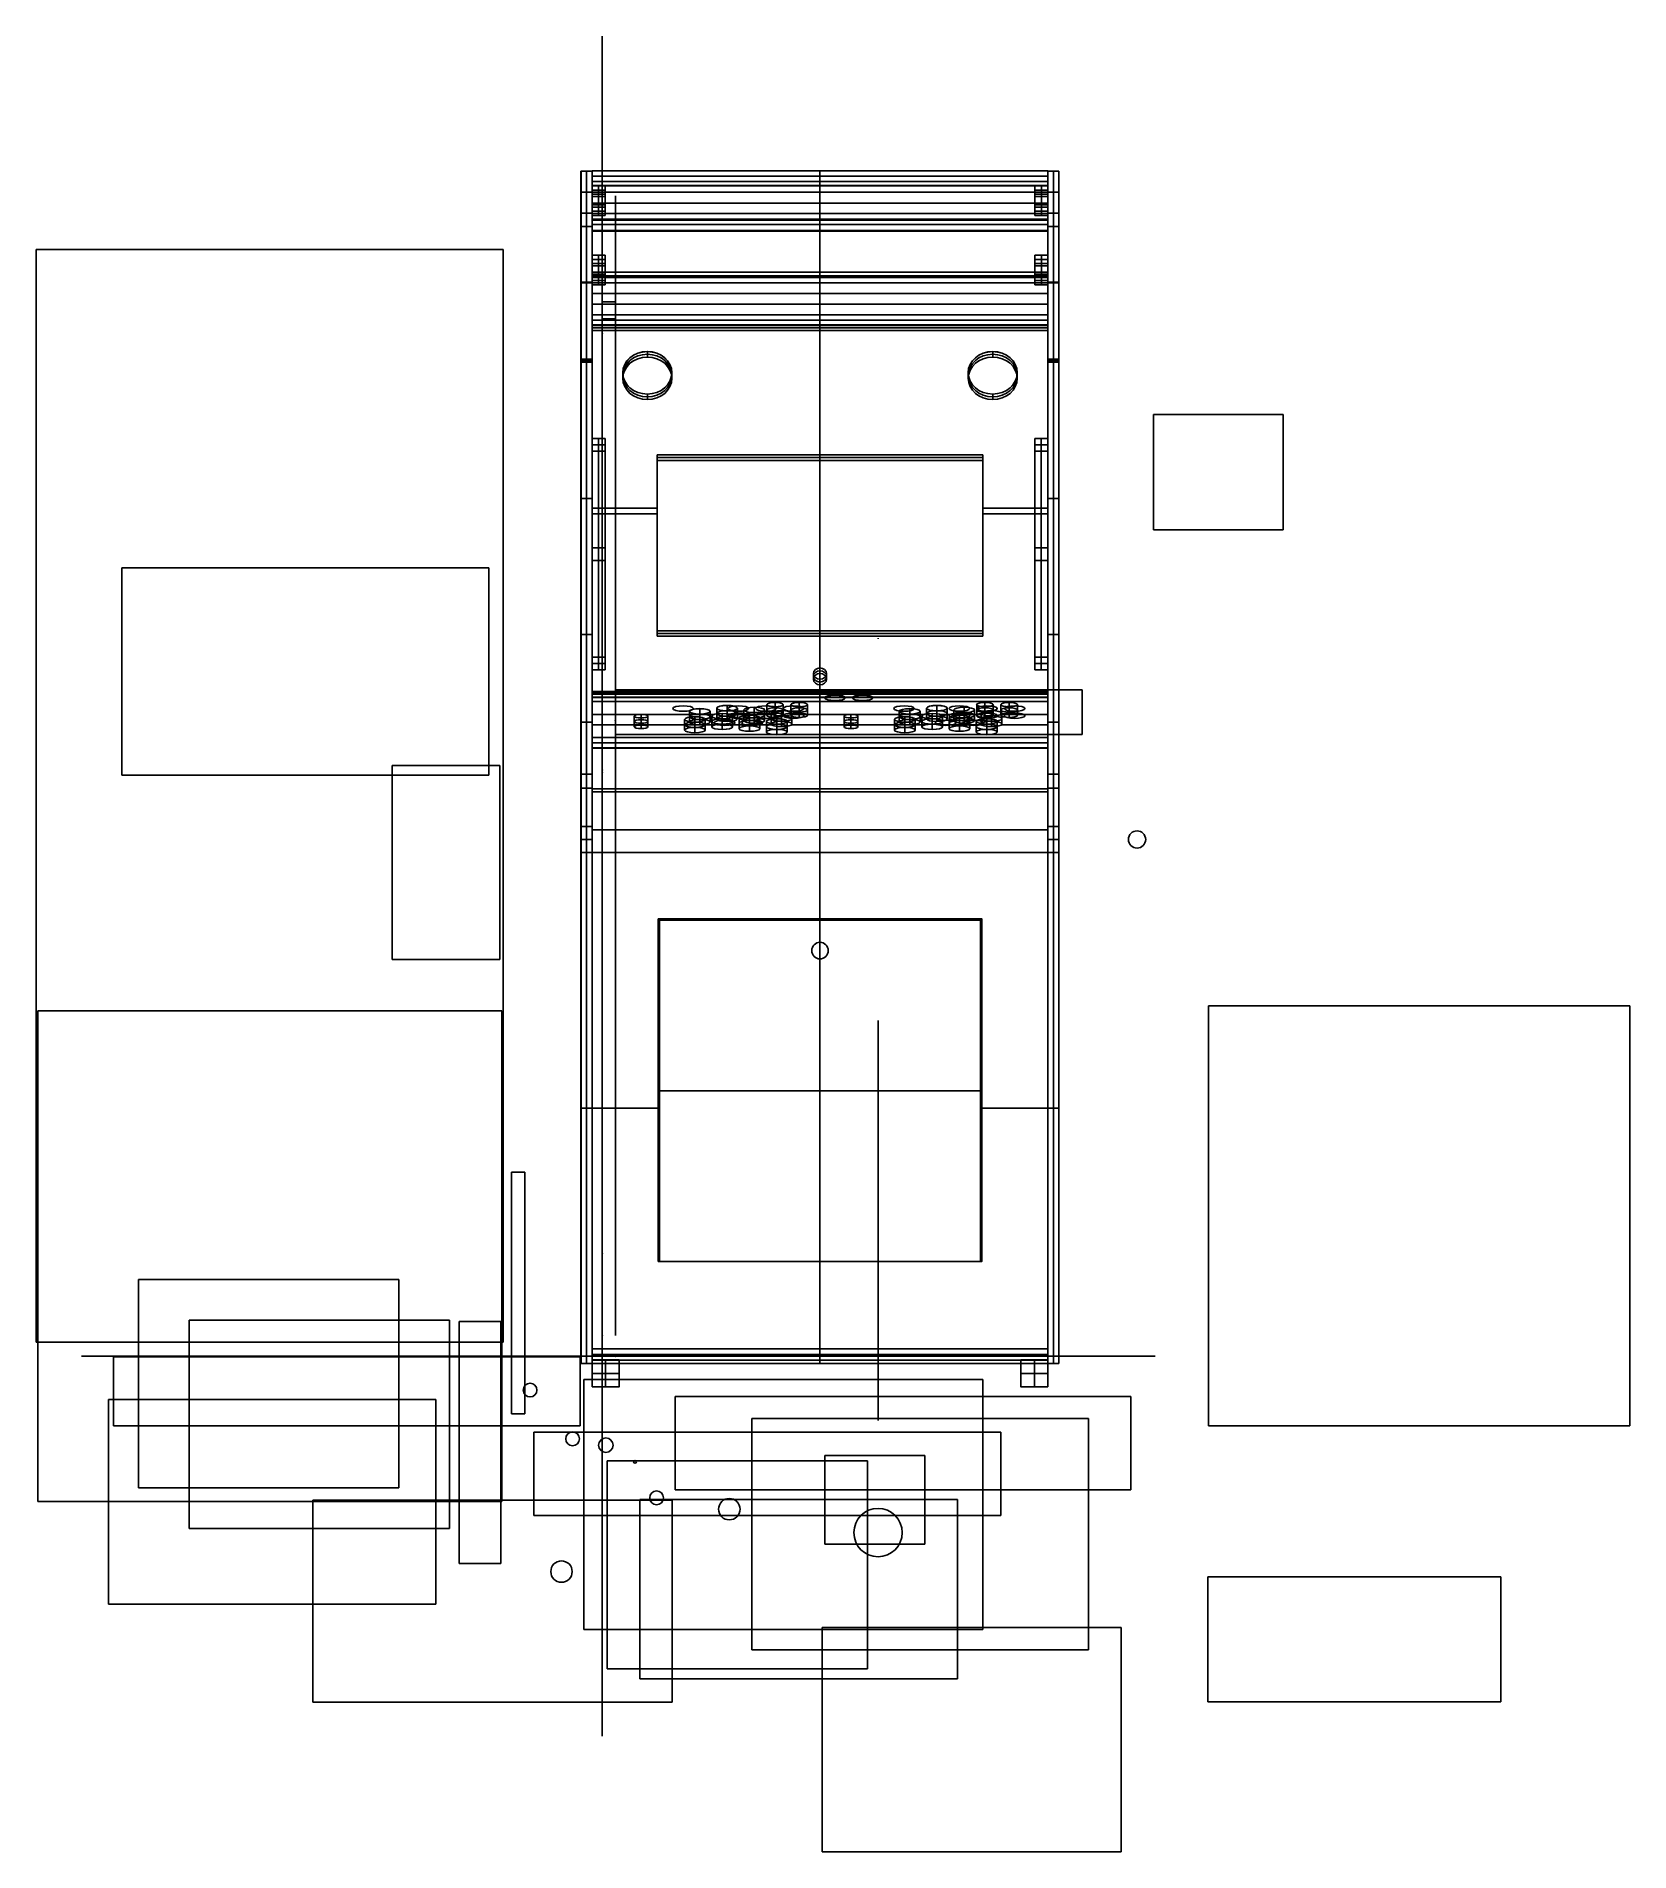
# Model space of a CAD drawing. Header units: inches. Extents: x -39 to 1364, y -34 to 172.
# Drawn here: x -38.7 to 70.3, y -33.9 to 90.3 of the extents above; entities that cross this region are included whole.
import ezdxf

# ---------------------------------------------------------------- set-up
doc = ezdxf.new("R2010")
doc.units = ezdxf.units.IN
doc.header["$MEASUREMENT"] = 0
doc.layers.get('0').update_dxf_attribs({"true_color": 0x000000})
for name, color, linetype, true_color in [('Arcade Cabinet v2_Sketch1', 7, 'Continuous', 0x000000), ('Arcade Cabinet v2_Sketch10', 7, 'Continuous', 0x000000), ('Arcade Cabinet v2_Sketch11', 7, 'Continuous', 0x000000), ('Arcade Cabinet v2_Sketch12', 7, 'Continuous', 0x000000), ('Arcade Cabinet v2_Sketch13', 7, 'Continuous', 0x000000), ('Arcade Cabinet v2_Sketch14', 7, 'Continuous', 0x000000), ('Arcade Cabinet v2_Sketch15', 7, 'Continuous', 0x000000), ('Arcade Cabinet v2_Sketch16', 7, 'Continuous', 0x000000), ('Arcade Cabinet v2_Sketch17', 7, 'Continuous', 0x000000), ('Arcade Cabinet v2_Sketch18', 7, 'Continuous', 0x000000), ('Arcade Cabinet v2_Sketch19', 7, 'Continuous', 0x000000), ('Arcade Cabinet v2_Sketch2', 7, 'Continuous', 0x000000), ('Arcade Cabinet v2_Sketch20', 7, 'Continuous', 0x000000), ('Arcade Cabinet v2_Sketch21', 7, 'Continuous', 0x000000), ('Arcade Cabinet v2_Sketch22', 7, 'Continuous', 0x000000), ('Arcade Cabinet v2_Sketch23', 7, 'Continuous', 0x000000), ('Arcade Cabinet v2_Sketch24', 7, 'Continuous', 0x000000), ('Arcade Cabinet v2_Sketch25', 7, 'Continuous', 0x000000), ('Arcade Cabinet v2_Sketch26', 7, 'Continuous', 0x000000), ('Arcade Cabinet v2_Sketch27', 7, 'Continuous', 0x000000), ('Arcade Cabinet v2_Sketch28', 7, 'Continuous', 0x000000), ('Arcade Cabinet v2_Sketch29', 7, 'Continuous', 0x000000), ('Arcade Cabinet v2_Sketch3', 7, 'Continuous', 0x000000), ('Arcade Cabinet v2_Sketch30', 7, 'Continuous', 0x000000), ('Arcade Cabinet v2_Sketch31', 7, 'Continuous', 0x000000), ('Arcade Cabinet v2_Sketch32', 7, 'Continuous', 0x000000), ('Arcade Cabinet v2_Sketch33', 7, 'Continuous', 0x000000), ('Arcade Cabinet v2_Sketch34', 7, 'Continuous', 0x000000), ('Arcade Cabinet v2_Sketch35', 7, 'Continuous', 0x000000), ('Arcade Cabinet v2_Sketch36', 7, 'Continuous', 0x000000), ('Arcade Cabinet v2_Sketch37', 7, 'Continuous', 0x000000), ('Arcade Cabinet v2_Sketch38', 7, 'Continuous', 0x000000), ('Arcade Cabinet v2_Sketch39', 7, 'Continuous', 0x000000), ('Arcade Cabinet v2_Sketch4', 7, 'Continuous', 0x000000), ('Arcade Cabinet v2_Sketch40', 7, 'Continuous', 0x000000), ('Arcade Cabinet v2_Sketch41', 7, 'Continuous', 0x000000), ('Arcade Cabinet v2_Sketch42', 7, 'Continuous', 0x000000), ('Arcade Cabinet v2_Sketch43', 7, 'Continuous', 0x000000), ('Arcade Cabinet v2_Sketch44', 7, 'Continuous', 0x000000), ('Arcade Cabinet v2_Sketch45', 7, 'Continuous', 0x000000), ('Arcade Cabinet v2_Sketch46', 7, 'Continuous', 0x000000), ('Arcade Cabinet v2_Sketch47', 7, 'Continuous', 0x000000), ('Arcade Cabinet v2_Sketch48', 7, 'Continuous', 0x000000), ('Arcade Cabinet v2_Sketch49', 7, 'Continuous', 0x000000), ('Arcade Cabinet v2_Sketch5', 7, 'Continuous', 0x000000), ('Arcade Cabinet v2_Sketch50', 7, 'Continuous', 0x000000), ('Arcade Cabinet v2_Sketch51', 7, 'Continuous', 0x000000), ('Arcade Cabinet v2_Sketch52', 7, 'Continuous', 0x000000), ('Arcade Cabinet v2_Sketch53', 7, 'Continuous', 0x000000), ('Arcade Cabinet v2_Sketch54', 7, 'Continuous', 0x000000), ('Arcade Cabinet v2_Sketch55', 7, 'Continuous', 0x000000), ('Arcade Cabinet v2_Sketch56', 7, 'Continuous', 0x000000), ('Arcade Cabinet v2_Sketch57', 7, 'Continuous', 0x000000), ('Arcade Cabinet v2_Sketch58', 7, 'Continuous', 0x000000), ('Arcade Cabinet v2_Sketch59', 7, 'Continuous', 0x000000), ('Arcade Cabinet v2_Sketch6', 7, 'Continuous', 0x000000), ('Arcade Cabinet v2_Sketch60', 7, 'Continuous', 0x000000), ('Arcade Cabinet v2_Sketch61', 7, 'Continuous', 0x000000), ('Arcade Cabinet v2_Sketch62', 7, 'Continuous', 0x000000), ('Arcade Cabinet v2_Sketch63', 7, 'Continuous', 0x000000), ('Arcade Cabinet v2_Sketch64', 7, 'Continuous', 0x000000), ('Arcade Cabinet v2_Sketch65', 7, 'Continuous', 0x000000), ('Arcade Cabinet v2_Sketch66', 7, 'Continuous', 0x000000), ('Arcade Cabinet v2_Sketch67', 7, 'Continuous', 0x000000), ('Arcade Cabinet v2_Sketch7', 7, 'Continuous', 0x000000), ('Arcade Cabinet v2_Sketch71', 7, 'Continuous', 0x000000), ('Arcade Cabinet v2_Sketch72', 7, 'Continuous', 0x000000), ('Arcade Cabinet v2_Sketch73', 7, 'Continuous', 0x000000), ('Arcade Cabinet v2_Sketch74', 7, 'Continuous', 0x000000), ('Arcade Cabinet v2_Sketch75', 7, 'Continuous', 0x000000), ('Arcade Cabinet v2_Sketch8', 7, 'Continuous', 0x000000), ('Arcade Cabinet v2_Sketch9', 7, 'Continuous', 0x000000)]:
    doc.layers.add(name, color=color, linetype=linetype, true_color=true_color)

# ---------------------------------------------------------------- blocks, each defined once
blk = doc.blocks.new('Rightpanel')
at = {"color": 0, "linetype": 'ByBlock', "lineweight": -2}
for p, q in [((65.33, 171.59, -31.25), (65.33, 165.49, -55.73)), ((65.33, 155.51, -26.64), (65.33, 171.59, -31.25)), ((64.53, 168.54, -43.49), (66.12, 168.54, -43.49)), ((64.53, 163.55, -28.95), (66.12, 163.55, -28.95)), ((65.33, -1.05, -55.73), (65.33, 165.49, -55.73)), ((66.12, 155.45, -26.86), (64.53, 155.45, -26.86)), ((64.53, 155.39, -27.08), (66.12, 155.39, -27.08)), ((65.33, 155.51, -26.64), (65.33, 155.39, -27.08)), ((64.52, 143.92, -33.06), (64.52, 143.92, -33.08)), ((64.52, 143.92, -33.08), (66.14, 143.92, -33.08)), ((66.14, 143.92, -33.06), (64.52, 143.92, -33.06)), ((64.52, 143.92, -33.07), (66.14, 143.92, -33.07)), ((66.12, 144.36, -33.2), (64.53, 144.36, -33.2)), ((66.12, 144.15, -33.14), (64.53, 144.15, -33.14)), ((65.33, 144.36, -33.2), (65.33, 143.94, -33.08)), ((65.33, 143.92, -33.06), (65.33, 143.92, -33.08)), ((65.33, 143.92, -33.07), (65.33, 104.48, -21.76)), ((66.14, 143.92, -33.08), (66.14, 143.92, -33.06)), ((66.12, 124.2, -27.42), (64.53, 124.2, -27.42)), ((64.53, -1.05, -25.73), (64.53, 118.32, -25.73)), ((66.12, -1.05, -25.73), (66.12, 118.32, -25.73)), ((65.33, 91.82, 4.27), (65.33, 76.71, 4.27)), ((64.53, 85.27, 4.27), (64.53, 85.27, -55.73)), ((64.53, 84.26, 4.27), (66.12, 84.26, 4.27)), ((66.12, 85.27, 4.27), (66.12, 85.27, -55.73)), ((64.53, 82.22, -55.73), (66.12, 82.22, -55.73)), ((65.33, 72.92, -4.66), (65.33, 76.71, 4.27)), ((64.53, 74.81, -0.19), (66.12, 74.81, -0.19)), ((64.52, 72.91, -4.65), (64.52, 72.93, -4.66)), ((64.52, 72.93, -4.66), (66.14, 72.93, -4.66)), ((64.52, 72.92, -4.66), (66.14, 72.92, -4.66)), ((66.14, 72.91, -4.65), (64.52, 72.91, -4.65)), ((65.33, 72.91, -4.65), (65.33, 72.93, -4.66)), ((65.33, -1.05, -4.66), (65.33, 72.92, -4.66)), ((66.14, 72.93, -4.66), (66.14, 72.91, -4.65)), ((64.53, 35.93, -4.66), (66.12, 35.93, -4.66)), ((64.53, -1.05, -30.19), (66.12, -1.05, -30.19)), ((65.33, -1.05, -4.66), (65.33, -1.05, -55.73))]:
    blk.add_line(p, q, dxfattribs=at)
at = {"color": 0, "linetype": 'ByBlock', "lineweight": -2, "extrusion": (1, 0, 0)}
for centre in [(146.51, -24.07, 64.53), (146.51, -24.07, 65.33)]:
    blk.add_arc(centre, 9.37, 256.7152, 341.2879, dxfattribs=at)
at = {"color": 0, "linetype": 'ByBlock', "lineweight": -2, "extrusion": (-1, 0, 0)}
for centre, radius, start, end in [((-146.51, -24.07, -66.13), 9.37, 198.7121, 283.2848), ((-126.68, 5.13, -64.53), 34.87, 309.5365, 358.5851), ((-126.68, 5.13, -65.33), 34.87, 309.5365, 358.5851), ((-126.68, 5.13, -66.13), 34.87, 309.5365, 358.5851)]:
    blk.add_arc(centre, radius, start, end, dxfattribs=at)
at = {"color": 0, "linetype": 'ByBlock', "lineweight": -2}
for points in [[(64.53, 171.59, -31.25), (64.53, 165.49, -55.73)], [(64.53, 155.51, -26.64), (64.53, 171.59, -31.25)], [(66.12, 171.59, -31.25), (64.53, 171.59, -31.25)], [(66.12, 165.49, -55.73), (66.12, 171.59, -31.25)], [(66.12, 171.59, -31.25), (66.12, 155.51, -26.64)], [(64.53, -1.05, -55.73), (64.53, 165.49, -55.73)], [(64.53, 165.49, -55.73), (66.12, 165.49, -55.73)], [(66.12, -1.05, -55.73), (66.12, 165.49, -55.73)], [(64.53, 155.51, -26.64), (64.53, 155.39, -27.08)], [(66.12, 155.51, -26.64), (64.53, 155.51, -26.64)], [(66.12, 155.51, -26.64), (66.12, 155.39, -27.08)], [(64.53, 143.94, -33.08), (64.53, 144.36, -33.2)], [(64.53, 104.48, -21.76), (64.53, 143.92, -33.07)], [(66.12, 143.94, -33.08), (64.53, 143.94, -33.08)], [(66.12, 143.92, -33.07), (64.53, 143.92, -33.07)], [(66.12, 144.36, -33.2), (66.12, 143.94, -33.08)], [(66.12, 143.92, -33.07), (66.12, 104.48, -21.76)], [(66.12, 104.48, -21.76), (64.53, 104.48, -21.76)], [(64.53, 91.82, 4.27), (64.53, 76.71, 4.27)], [(66.12, 91.82, 4.27), (64.53, 91.82, 4.27)], [(66.12, 91.82, 4.27), (66.12, 76.71, 4.27)], [(64.53, 72.92, -4.66), (64.53, 76.71, 4.27)], [(64.53, 76.71, 4.27), (66.12, 76.71, 4.27)], [(66.12, 76.71, 4.27), (66.12, 72.92, -4.66)], [(64.53, -1.05, -4.66), (64.53, 72.92, -4.66)], [(66.12, 72.92, -4.66), (64.53, 72.92, -4.66)], [(66.12, 72.92, -4.66), (66.12, -1.05, -4.66)], [(64.53, -1.05, -4.66), (64.53, -1.05, -55.73)], [(66.12, -1.05, -4.66), (64.53, -1.05, -4.66)], [(66.12, -1.05, -55.73), (64.53, -1.05, -55.73)], [(66.12, -1.05, -4.66), (66.12, -1.05, -55.73)]]:
    blk.add_open_spline(points, degree=1, dxfattribs=at)
for points, weights in [([(64.53, 143.92, -33.07), (64.53, 143.93, -33.07), (64.53, 143.94, -33.08)], [0.96755331438, 0.967151821013, 0.966751741656]), ([(65.33, 143.92, -33.07), (65.33, 143.93, -33.07), (65.33, 143.94, -33.08)], [0.96755331438, 0.967151821013, 0.966751741656]), ([(66.12, 143.94, -33.08), (66.12, 143.93, -33.07), (66.12, 143.92, -33.07)], [0.966751741656, 0.967151821013, 0.96755331438])]:
    blk.add_rational_spline(points, weights, degree=2, dxfattribs=at)
blk = doc.blocks.new('Topleftholderlightbox')
at = {"color": 0, "linetype": 'ByBlock', "lineweight": -2}
for p, q in [((0.41, 168.3, -36.61), (-1.49, 168.3, -36.61)), ((-1.49, 165.24, -35.85), (-1.49, 168.3, -36.61)), ((-0.54, 168.9, -34.19), (-0.54, 167.69, -39.04)), ((-0.54, 165.85, -33.42), (-0.54, 168.9, -34.19)), ((0.41, 165.24, -35.85), (0.41, 168.3, -36.61)), ((0.41, 167.38, -33.81), (-1.49, 167.38, -33.81)), ((-1.49, 166.17, -38.66), (-1.49, 167.38, -33.81)), ((0.41, 166.17, -38.66), (-1.49, 166.17, -38.66)), ((-0.54, 167.69, -39.04), (-0.54, 164.64, -38.28)), ((-0.54, 164.64, -38.28), (-0.54, 165.85, -33.42)), ((0.41, 167.38, -33.81), (0.41, 166.17, -38.66)), ((0.41, 165.24, -35.85), (-1.49, 165.24, -35.85))]:
    blk.add_line(p, q, dxfattribs=at)
for points in [[(-1.49, 167.69, -39.04), (-1.49, 168.9, -34.19)], [(-1.49, 168.9, -34.19), (0.41, 168.9, -34.19)], [(-1.49, 168.9, -34.19), (-1.49, 165.85, -33.42)], [(0.41, 168.9, -34.19), (0.41, 167.69, -39.04)], [(0.41, 165.85, -33.42), (0.41, 168.9, -34.19)], [(-1.49, 164.64, -38.28), (-1.49, 167.69, -39.04)], [(-1.49, 167.69, -39.04), (0.41, 167.69, -39.04)], [(-1.49, 165.85, -33.42), (0.41, 165.85, -33.42)], [(-1.49, 164.64, -38.28), (-1.49, 165.85, -33.42)], [(0.41, 167.69, -39.04), (0.41, 164.64, -38.28)], [(0.41, 165.85, -33.42), (0.41, 164.64, -38.28)], [(0.41, 164.64, -38.28), (-1.49, 164.64, -38.28)]]:
    blk.add_open_spline(points, degree=1, dxfattribs=at)
blk = doc.blocks.new('Toprightholderlightbox')
at = {"color": 0, "linetype": 'ByBlock', "lineweight": -2}
for p, q in [((74.5, 168.59, -36.68), (72.6, 168.59, -36.68)), ((72.6, 165.53, -35.92), (72.6, 168.59, -36.68)), ((73.55, 169.2, -34.26), (73.55, 167.99, -39.11)), ((73.55, 166.14, -33.5), (73.55, 169.2, -34.26)), ((74.5, 165.53, -35.92), (74.5, 168.59, -36.68)), ((74.5, 167.67, -33.88), (72.6, 167.67, -33.88)), ((72.6, 166.46, -38.73), (72.6, 167.67, -33.88)), ((74.5, 166.46, -38.73), (72.6, 166.46, -38.73)), ((73.55, 167.99, -39.11), (73.55, 164.93, -38.35)), ((73.55, 164.93, -38.35), (73.55, 166.14, -33.5)), ((74.5, 167.67, -33.88), (74.5, 166.46, -38.73)), ((74.5, 165.53, -35.92), (72.6, 165.53, -35.92))]:
    blk.add_line(p, q, dxfattribs=at)
for points in [[(72.6, 167.99, -39.11), (72.6, 169.2, -34.26)], [(72.6, 169.2, -34.26), (74.5, 169.2, -34.26)], [(72.6, 169.2, -34.26), (72.6, 166.14, -33.5)], [(74.5, 169.2, -34.26), (74.5, 167.99, -39.11)], [(74.5, 166.14, -33.5), (74.5, 169.2, -34.26)], [(72.6, 164.93, -38.35), (72.6, 167.99, -39.11)], [(72.6, 167.99, -39.11), (74.5, 167.99, -39.11)], [(72.6, 166.14, -33.5), (74.5, 166.14, -33.5)], [(72.6, 164.93, -38.35), (72.6, 166.14, -33.5)], [(74.5, 167.99, -39.11), (74.5, 164.93, -38.35)], [(74.5, 166.14, -33.5), (74.5, 164.93, -38.35)], [(74.5, 164.93, -38.35), (72.6, 164.93, -38.35)]]:
    blk.add_open_spline(points, degree=1, dxfattribs=at)
blk = doc.blocks.new('Bottompanellightbox')
at = {"color": 0, "linetype": 'ByBlock', "lineweight": -2}
for p, q in [((-1.49, 156.19, -27.33), (64.53, 156.19, -27.33)), ((-1.49, 150, -52.17), (-1.49, 156.19, -27.33)), ((31.52, 155.41, -27.14), (31.52, 156.97, -27.53)), ((31.52, 150.77, -52.36), (31.52, 156.97, -27.53)), ((31.52, 155.41, -27.14), (31.52, 149.22, -51.98)), ((64.53, 156.19, -27.33), (64.53, 150, -52.17)), ((-1.49, 152.32, -39.56), (-1.49, 153.87, -39.95)), ((-1.49, 153.87, -39.95), (64.53, 153.87, -39.95)), ((64.53, 152.32, -39.56), (64.53, 153.87, -39.95)), ((-1.49, 152.32, -39.56), (64.53, 152.32, -39.56)), ((64.53, 150, -52.17), (-1.49, 150, -52.17)), ((31.52, 149.22, -51.98), (31.52, 150.77, -52.36))]:
    blk.add_line(p, q, dxfattribs=at)
for points in [[(64.53, 156.97, -27.53), (-1.49, 156.97, -27.53)], [(-1.49, 156.97, -27.53), (-1.49, 155.41, -27.14)], [(-1.49, 156.97, -27.53), (-1.49, 150.77, -52.36)], [(-1.49, 155.41, -27.14), (64.53, 155.41, -27.14)], [(-1.49, 149.22, -51.98), (-1.49, 155.41, -27.14)], [(64.53, 150.77, -52.36), (64.53, 156.97, -27.53)], [(64.53, 156.97, -27.53), (64.53, 155.41, -27.14)], [(64.53, 155.41, -27.14), (64.53, 149.22, -51.98)], [(-1.49, 149.22, -51.98), (-1.49, 150.77, -52.36)], [(-1.49, 150.77, -52.36), (64.53, 150.77, -52.36)], [(64.53, 150.77, -52.36), (64.53, 149.22, -51.98)], [(64.53, 149.22, -51.98), (-1.49, 149.22, -51.98)]]:
    blk.add_open_spline(points, degree=1, dxfattribs=at)
blk = doc.blocks.new('Backpanel')
at = {"color": 0, "linetype": 'ByBlock', "lineweight": -2}
for p, q in [((-1.49, 164.48, -58.89), (-1.49, -1.05, -58.89)), ((64.53, 164.48, -58.89), (-1.49, 164.48, -58.89)), ((31.52, 164.48, -59.69), (31.52, 164.48, -58.09)), ((31.52, -1.05, -58.09), (31.52, 164.48, -58.09)), ((31.52, -1.05, -59.69), (31.52, 164.48, -59.69)), ((64.53, -1.05, -58.89), (64.53, 164.48, -58.89)), ((-1.49, 81.71, -59.69), (-1.49, 81.71, -58.09)), ((-1.49, 81.71, -58.09), (64.53, 81.71, -58.09)), ((-1.49, 81.71, -59.69), (64.53, 81.71, -59.69)), ((64.53, 81.71, -59.69), (64.53, 81.71, -58.09)), ((-1.49, -1.05, -58.89), (64.53, -1.05, -58.89)), ((31.52, -1.05, -59.69), (31.52, -1.05, -58.09))]:
    blk.add_line(p, q, dxfattribs=at)
for points in [[(-1.49, 164.48, -59.69), (-1.49, -1.05, -59.69)], [(-1.49, -1.05, -58.09), (-1.49, 164.48, -58.09)], [(-1.49, 164.48, -58.09), (-1.49, 164.48, -59.69)], [(64.53, 164.48, -59.69), (-1.49, 164.48, -59.69)], [(-1.49, 164.48, -58.09), (64.53, 164.48, -58.09)], [(64.53, -1.05, -59.69), (64.53, 164.48, -59.69)], [(64.53, 164.48, -59.69), (64.53, 164.48, -58.09)], [(64.53, 164.48, -58.09), (64.53, -1.05, -58.09)], [(-1.49, -1.05, -59.69), (64.53, -1.05, -59.69)], [(64.53, -1.05, -58.09), (-1.49, -1.05, -58.09)], [(-1.49, -1.05, -58.09), (-1.49, -1.05, -59.69)], [(64.53, -1.05, -58.09), (64.53, -1.05, -59.69)]]:
    blk.add_open_spline(points, degree=1, dxfattribs=at)
blk = doc.blocks.new('Toppanellightbox')
at = {"color": 0, "linetype": 'ByBlock', "lineweight": -2}
for p, q in [((31.52, 170.06, -30.79), (31.52, 171.61, -31.18)), ((31.52, 165.42, -56.02), (31.52, 171.61, -31.18)), ((-1.49, 170.84, -30.98), (64.53, 170.84, -30.98)), ((-1.49, 164.64, -55.82), (-1.49, 170.84, -30.98)), ((-1.49, 166.96, -43.21), (-1.49, 168.52, -43.6)), ((-1.49, 168.52, -43.6), (64.53, 168.52, -43.6)), ((31.52, 170.06, -30.79), (31.52, 163.87, -55.63)), ((64.53, 170.84, -30.98), (64.53, 164.64, -55.82)), ((64.53, 166.96, -43.21), (64.53, 168.52, -43.6)), ((-1.49, 166.96, -43.21), (64.53, 166.96, -43.21)), ((64.53, 164.64, -55.82), (-1.49, 164.64, -55.82)), ((31.52, 163.87, -55.63), (31.52, 165.42, -56.02))]:
    blk.add_line(p, q, dxfattribs=at)
for points in [[(-1.49, 171.61, -31.18), (-1.49, 170.06, -30.79)], [(64.53, 171.61, -31.18), (-1.49, 171.61, -31.18)], [(-1.49, 165.42, -56.02), (-1.49, 171.61, -31.18)], [(64.53, 165.42, -56.02), (64.53, 171.61, -31.18)], [(64.53, 171.61, -31.18), (64.53, 170.06, -30.79)], [(-1.49, 170.06, -30.79), (64.53, 170.06, -30.79)], [(-1.49, 163.87, -55.63), (-1.49, 170.06, -30.79)], [(64.53, 170.06, -30.79), (64.53, 163.87, -55.63)], [(-1.49, 163.87, -55.63), (-1.49, 165.42, -56.02)], [(-1.49, 165.42, -56.02), (64.53, 165.42, -56.02)], [(64.53, 163.87, -55.63), (-1.49, 163.87, -55.63)], [(64.53, 165.42, -56.02), (64.53, 163.87, -55.63)]]:
    blk.add_open_spline(points, degree=1, dxfattribs=at)
blk = doc.blocks.new('Frontpanelbelowbuttonpanel')
at = {"color": 0, "linetype": 'ByBlock', "lineweight": -2}
for p, q in [((64.53, 88.08, 2.42), (-1.49, 88.08, 2.42)), ((-1.49, 88.08, 2.42), (-1.49, 76.23, 2.42)), ((31.52, 88.08, 1.62), (31.52, 88.08, 3.22)), ((31.52, 76.23, 3.22), (31.52, 88.08, 3.22)), ((31.52, 76.23, 1.62), (31.52, 88.08, 1.62)), ((64.53, 76.23, 2.42), (64.53, 88.08, 2.42)), ((-1.49, 82.15, 1.62), (-1.49, 82.15, 3.22)), ((-1.49, 82.15, 3.22), (64.53, 82.15, 3.22)), ((-1.49, 82.15, 1.62), (64.53, 82.15, 1.62)), ((64.53, 82.15, 1.62), (64.53, 82.15, 3.22)), ((-1.49, 76.23, 2.42), (64.53, 76.23, 2.42)), ((31.52, 76.23, 1.62), (31.52, 76.23, 3.22))]:
    blk.add_line(p, q, dxfattribs=at)
for points in [[(-1.49, 88.08, 1.62), (-1.49, 76.23, 1.62)], [(-1.49, 76.23, 3.22), (-1.49, 88.08, 3.22)], [(-1.49, 88.08, 3.22), (-1.49, 88.08, 1.62)], [(64.53, 88.08, 1.62), (-1.49, 88.08, 1.62)], [(-1.49, 88.08, 3.22), (64.53, 88.08, 3.22)], [(64.53, 76.23, 1.62), (64.53, 88.08, 1.62)], [(64.53, 88.08, 1.62), (64.53, 88.08, 3.22)], [(64.53, 88.08, 3.22), (64.53, 76.23, 3.22)], [(-1.49, 76.23, 1.62), (64.53, 76.23, 1.62)], [(64.53, 76.23, 3.22), (-1.49, 76.23, 3.22)], [(-1.49, 76.23, 3.22), (-1.49, 76.23, 1.62)], [(64.53, 76.23, 3.22), (64.53, 76.23, 1.62)]]:
    blk.add_open_spline(points, degree=1, dxfattribs=at)
blk = doc.blocks.new('Frontpanelhatch')
at = {"color": 0, "linetype": 'ByBlock', "lineweight": -2}
for p, q in [((-1.28, 72.92, -5.88), (-1.28, -1.05, -5.88)), ((64.73, 72.92, -5.88), (-1.28, 72.92, -5.88)), ((31.73, 72.92, -6.68), (31.73, 72.92, -5.08)), ((31.73, 63.32, -5.08), (31.73, 72.92, -5.08)), ((31.73, 63.32, -6.68), (31.73, 72.92, -6.68)), ((64.73, -1.05, -5.88), (64.73, 72.92, -5.88)), ((8.28, 13.72, -5.88), (8.28, 63.32, -5.88)), ((55.18, 63.32, -5.88), (8.28, 63.32, -5.88)), ((31.73, 63.32, -6.68), (31.73, 63.32, -5.08)), ((55.18, 13.72, -5.88), (55.18, 63.32, -5.88)), ((8.28, 38.52, -5.08), (8.28, 38.52, -6.68)), ((55.18, 38.52, -6.68), (55.18, 38.52, -5.08)), ((-1.28, 35.93, -6.68), (-1.28, 35.93, -5.08)), ((-1.28, 35.93, -5.08), (8.28, 35.93, -5.08)), ((-1.28, 35.93, -6.68), (8.28, 35.93, -6.68)), ((55.18, 35.93, -5.08), (64.73, 35.93, -5.08)), ((55.18, 35.93, -6.68), (64.73, 35.93, -6.68)), ((64.73, 35.93, -6.68), (64.73, 35.93, -5.08)), ((55.18, 13.72, -5.88), (8.28, 13.72, -5.88)), ((31.73, 13.72, -5.08), (31.73, 13.72, -6.68)), ((31.73, -1.05, -5.08), (31.73, 13.72, -5.08)), ((31.73, -1.05, -6.68), (31.73, 13.72, -6.68)), ((-1.28, -1.05, -5.88), (64.73, -1.05, -5.88)), ((31.73, -1.05, -6.68), (31.73, -1.05, -5.08))]:
    blk.add_line(p, q, dxfattribs=at)
for points in [[(-1.28, 72.92, -6.68), (-1.28, -1.05, -6.68)], [(-1.28, -1.05, -5.08), (-1.28, 72.92, -5.08)], [(-1.28, 72.92, -5.08), (-1.28, 72.92, -6.68)], [(64.73, 72.92, -6.68), (-1.28, 72.92, -6.68)], [(-1.28, 72.92, -5.08), (64.73, 72.92, -5.08)], [(64.73, -1.05, -6.68), (64.73, 72.92, -6.68)], [(64.73, 72.92, -6.68), (64.73, 72.92, -5.08)], [(64.73, 72.92, -5.08), (64.73, -1.05, -5.08)], [(8.28, 63.32, -6.68), (8.28, 63.32, -5.08)], [(8.28, 63.32, -5.08), (8.28, 13.72, -5.08)], [(8.28, 13.72, -6.68), (8.28, 63.32, -6.68)], [(55.18, 63.32, -5.08), (8.28, 63.32, -5.08)], [(8.28, 63.32, -6.68), (55.18, 63.32, -6.68)], [(55.18, 13.72, -5.08), (55.18, 63.32, -5.08)], [(55.18, 63.32, -5.08), (55.18, 63.32, -6.68)], [(55.18, 63.32, -6.68), (55.18, 13.72, -6.68)], [(8.28, 13.72, -6.68), (8.28, 13.72, -5.08)], [(8.28, 13.72, -5.08), (55.18, 13.72, -5.08)], [(55.18, 13.72, -6.68), (8.28, 13.72, -6.68)], [(55.18, 13.72, -6.68), (55.18, 13.72, -5.08)], [(-1.28, -1.05, -6.68), (64.73, -1.05, -6.68)], [(64.73, -1.05, -5.08), (-1.28, -1.05, -5.08)], [(-1.28, -1.05, -5.08), (-1.28, -1.05, -6.68)], [(64.73, -1.05, -5.08), (64.73, -1.05, -6.68)]]:
    blk.add_open_spline(points, degree=1, dxfattribs=at)
blk = doc.blocks.new('Leftpanel')
at = {"color": 0, "linetype": 'ByBlock', "lineweight": -2}
for p, q in [((-2.29, 171.59, -31.25), (-2.29, 165.49, -55.73)), ((-2.29, 155.51, -26.64), (-2.29, 171.59, -31.25)), ((-3.09, 168.54, -43.49), (-1.49, 168.54, -43.49)), ((-3.09, 163.55, -28.95), (-1.49, 163.55, -28.95)), ((-2.29, -1.05, -55.73), (-2.29, 165.49, -55.73)), ((-1.49, 155.45, -26.86), (-3.09, 155.45, -26.86)), ((-3.09, 155.39, -27.08), (-1.49, 155.39, -27.08)), ((-2.29, 155.51, -26.64), (-2.29, 155.39, -27.08)), ((-3.1, 143.92, -33.06), (-3.1, 143.92, -33.08)), ((-3.1, 143.92, -33.08), (-1.48, 143.92, -33.08)), ((-1.48, 143.92, -33.06), (-3.1, 143.92, -33.06)), ((-3.1, 143.92, -33.07), (-1.48, 143.92, -33.07)), ((-1.49, 144.36, -33.2), (-3.09, 144.36, -33.2)), ((-1.49, 144.15, -33.14), (-3.09, 144.15, -33.14)), ((-2.29, 144.36, -33.2), (-2.29, 143.94, -33.08)), ((-2.29, 143.92, -33.06), (-2.29, 143.92, -33.08)), ((-2.29, 143.92, -33.07), (-2.29, 104.48, -21.76)), ((-1.48, 143.92, -33.08), (-1.48, 143.92, -33.06)), ((-1.49, 124.2, -27.42), (-3.09, 124.2, -27.42)), ((-3.09, -1.05, -25.73), (-3.09, 118.32, -25.73)), ((-1.49, -1.05, -25.73), (-1.49, 118.32, -25.73)), ((-2.29, 91.82, 4.27), (-2.29, 76.71, 4.27)), ((-3.09, 85.27, 4.27), (-3.09, 85.27, -55.73)), ((-3.09, 84.26, 4.27), (-1.49, 84.26, 4.27)), ((-1.49, 85.27, 4.27), (-1.49, 85.27, -55.73)), ((-3.09, 82.22, -55.73), (-1.49, 82.22, -55.73)), ((-2.29, 72.92, -4.66), (-2.29, 76.71, 4.27)), ((-3.09, 74.81, -0.19), (-1.49, 74.81, -0.19)), ((-3.1, 72.91, -4.65), (-3.1, 72.93, -4.66)), ((-3.1, 72.93, -4.66), (-1.48, 72.93, -4.66)), ((-3.1, 72.92, -4.66), (-1.48, 72.92, -4.66)), ((-1.48, 72.91, -4.65), (-3.1, 72.91, -4.65)), ((-2.29, 72.91, -4.65), (-2.29, 72.93, -4.66)), ((-2.29, -1.05, -4.66), (-2.29, 72.92, -4.66)), ((-1.48, 72.93, -4.66), (-1.48, 72.91, -4.65)), ((-3.09, 35.93, -4.66), (-1.49, 35.93, -4.66)), ((-3.09, -1.05, -30.19), (-1.49, -1.05, -30.19)), ((-2.29, -1.05, -4.66), (-2.29, -1.05, -55.73))]:
    blk.add_line(p, q, dxfattribs=at)
at = {"color": 0, "linetype": 'ByBlock', "lineweight": -2, "extrusion": (1, 0, 0)}
for centre in [(146.51, -24.07, -3.09), (146.51, -24.07, -2.29)]:
    blk.add_arc(centre, 9.37, 256.7152, 341.2879, dxfattribs=at)
at = {"color": 0, "linetype": 'ByBlock', "lineweight": -2, "extrusion": (-1, 0, 0)}
for centre, radius, start, end in [((-146.51, -24.07, 1.49), 9.37, 198.7121, 283.2848), ((-126.68, 5.13, 3.09), 34.87, 309.5365, 358.5851), ((-126.68, 5.13, 2.29), 34.87, 309.5365, 358.5851), ((-126.68, 5.13, 1.49), 34.87, 309.5365, 358.5851)]:
    blk.add_arc(centre, radius, start, end, dxfattribs=at)
at = {"color": 0, "linetype": 'ByBlock', "lineweight": -2}
for points in [[(-3.09, 171.59, -31.25), (-3.09, 165.49, -55.73)], [(-1.49, 171.59, -31.25), (-3.09, 171.59, -31.25)], [(-3.09, 155.51, -26.64), (-3.09, 171.59, -31.25)], [(-1.49, 165.49, -55.73), (-1.49, 171.59, -31.25)], [(-1.49, 171.59, -31.25), (-1.49, 155.51, -26.64)], [(-3.09, 165.49, -55.73), (-1.49, 165.49, -55.73)], [(-3.09, -1.05, -55.73), (-3.09, 165.49, -55.73)], [(-1.49, -1.05, -55.73), (-1.49, 165.49, -55.73)], [(-1.49, 155.51, -26.64), (-3.09, 155.51, -26.64)], [(-3.09, 155.51, -26.64), (-3.09, 155.39, -27.08)], [(-1.49, 155.51, -26.64), (-1.49, 155.39, -27.08)], [(-3.09, 143.94, -33.08), (-3.09, 144.36, -33.2)], [(-1.49, 143.94, -33.08), (-3.09, 143.94, -33.08)], [(-1.49, 143.92, -33.07), (-3.09, 143.92, -33.07)], [(-3.09, 104.48, -21.76), (-3.09, 143.92, -33.07)], [(-1.49, 144.36, -33.2), (-1.49, 143.94, -33.08)], [(-1.49, 143.92, -33.07), (-1.49, 104.48, -21.76)], [(-1.49, 104.48, -21.76), (-3.09, 104.48, -21.76)], [(-3.09, 91.82, 4.27), (-3.09, 76.71, 4.27)], [(-1.49, 91.82, 4.27), (-3.09, 91.82, 4.27)], [(-1.49, 91.82, 4.27), (-1.49, 76.71, 4.27)], [(-3.09, 76.71, 4.27), (-1.49, 76.71, 4.27)], [(-3.09, 72.92, -4.66), (-3.09, 76.71, 4.27)], [(-1.49, 76.71, 4.27), (-1.49, 72.92, -4.66)], [(-1.49, 72.92, -4.66), (-3.09, 72.92, -4.66)], [(-3.09, -1.05, -4.66), (-3.09, 72.92, -4.66)], [(-1.49, 72.92, -4.66), (-1.49, -1.05, -4.66)], [(-1.49, -1.05, -4.66), (-3.09, -1.05, -4.66)], [(-1.49, -1.05, -55.73), (-3.09, -1.05, -55.73)], [(-3.09, -1.05, -4.66), (-3.09, -1.05, -55.73)], [(-1.49, -1.05, -4.66), (-1.49, -1.05, -55.73)]]:
    blk.add_open_spline(points, degree=1, dxfattribs=at)
for points, weights in [([(-3.09, 143.92, -33.07), (-3.09, 143.93, -33.07), (-3.09, 143.94, -33.08)], [0.96755331438, 0.967151821013, 0.966751741656]), ([(-2.29, 143.92, -33.07), (-2.29, 143.93, -33.07), (-2.29, 143.94, -33.08)], [0.96755331438, 0.967151821013, 0.966751741656]), ([(-1.49, 143.94, -33.08), (-1.49, 143.93, -33.07), (-1.49, 143.92, -33.07)], [0.966751741656, 0.967151821013, 0.96755331438])]:
    blk.add_rational_spline(points, weights, degree=2, dxfattribs=at)
blk = doc.blocks.new('Bottomleftholderlightbox')
at = {"color": 0, "linetype": 'ByBlock', "lineweight": -2}
for p, q in [((0.41, 158.55, -34.18), (-1.49, 158.55, -34.18)), ((-1.49, 155.5, -33.42), (-1.49, 158.55, -34.18)), ((-0.54, 159.16, -31.76), (-0.54, 157.95, -36.61)), ((-0.54, 156.1, -30.99), (-0.54, 159.16, -31.76)), ((-0.54, 157.95, -36.61), (-0.54, 154.89, -35.85)), ((0.41, 155.5, -33.42), (0.41, 158.55, -34.18)), ((0.41, 157.63, -31.37), (-1.49, 157.63, -31.37)), ((-1.49, 156.42, -36.23), (-1.49, 157.63, -31.37)), ((0.41, 156.42, -36.23), (-1.49, 156.42, -36.23)), ((0.41, 155.5, -33.42), (-1.49, 155.5, -33.42)), ((-0.54, 154.89, -35.85), (-0.54, 156.1, -30.99)), ((0.41, 157.63, -31.37), (0.41, 156.42, -36.23))]:
    blk.add_line(p, q, dxfattribs=at)
for points in [[(-1.49, 157.95, -36.61), (-1.49, 159.16, -31.76)], [(-1.49, 159.16, -31.76), (0.41, 159.16, -31.76)], [(-1.49, 159.16, -31.76), (-1.49, 156.1, -30.99)], [(-1.49, 154.89, -35.85), (-1.49, 157.95, -36.61)], [(-1.49, 157.95, -36.61), (0.41, 157.95, -36.61)], [(0.41, 159.16, -31.76), (0.41, 157.95, -36.61)], [(0.41, 156.1, -30.99), (0.41, 159.16, -31.76)], [(0.41, 157.95, -36.61), (0.41, 154.89, -35.85)], [(-1.49, 156.1, -30.99), (0.41, 156.1, -30.99)], [(-1.49, 154.89, -35.85), (-1.49, 156.1, -30.99)], [(0.41, 156.1, -30.99), (0.41, 154.89, -35.85)], [(0.41, 154.89, -35.85), (-1.49, 154.89, -35.85)]]:
    blk.add_open_spline(points, degree=1, dxfattribs=at)
blk = doc.blocks.new('Bottomrightholderlightbox')
at = {"color": 0, "linetype": 'ByBlock', "lineweight": -2}
for p, q in [((74.5, 158.55, -34.18), (72.6, 158.55, -34.18)), ((72.6, 155.5, -33.42), (72.6, 158.55, -34.18)), ((73.55, 159.16, -31.76), (73.55, 157.95, -36.61)), ((73.55, 156.1, -30.99), (73.55, 159.16, -31.76)), ((73.55, 157.95, -36.61), (73.55, 154.89, -35.85)), ((74.5, 155.5, -33.42), (74.5, 158.55, -34.18)), ((74.5, 157.63, -31.37), (72.6, 157.63, -31.37)), ((72.6, 156.42, -36.23), (72.6, 157.63, -31.37)), ((74.5, 156.42, -36.23), (72.6, 156.42, -36.23)), ((74.5, 155.5, -33.42), (72.6, 155.5, -33.42)), ((73.55, 154.89, -35.85), (73.55, 156.1, -30.99)), ((74.5, 157.63, -31.37), (74.5, 156.42, -36.23))]:
    blk.add_line(p, q, dxfattribs=at)
for points in [[(72.6, 157.95, -36.61), (72.6, 159.16, -31.76)], [(72.6, 159.16, -31.76), (74.5, 159.16, -31.76)], [(72.6, 159.16, -31.76), (72.6, 156.1, -30.99)], [(72.6, 154.89, -35.85), (72.6, 157.95, -36.61)], [(72.6, 157.95, -36.61), (74.5, 157.95, -36.61)], [(74.5, 159.16, -31.76), (74.5, 157.95, -36.61)], [(74.5, 156.1, -30.99), (74.5, 159.16, -31.76)], [(74.5, 157.95, -36.61), (74.5, 154.89, -35.85)], [(72.6, 156.1, -30.99), (74.5, 156.1, -30.99)], [(72.6, 154.89, -35.85), (72.6, 156.1, -30.99)], [(74.5, 156.1, -30.99), (74.5, 154.89, -35.85)], [(74.5, 154.89, -35.85), (72.6, 154.89, -35.85)]]:
    blk.add_open_spline(points, degree=1, dxfattribs=at)
blk = doc.blocks.new('Screenpanel')
at = {"color": 0, "linetype": 'ByBlock', "lineweight": -2}
for p, q in [((-1.48, 148.92, -52.57), (-1.48, 95.85, -21.93)), ((64.53, 148.92, -52.57), (-1.48, 148.92, -52.57)), ((31.52, 130.52, -41.02), (31.52, 149.32, -51.88)), ((31.52, 148.52, -53.26), (31.52, 149.32, -51.88)), ((31.52, 129.72, -42.4), (31.52, 148.52, -53.26)), ((64.53, 95.85, -21.93), (64.53, 148.92, -52.57)), ((6.52, 145.47, -49.65), (6.52, 144.67, -51.04)), ((56.53, 145.47, -49.65), (56.53, 144.67, -51.04)), ((2.97, 142.4, -47.88), (2.97, 141.6, -49.26)), ((10.07, 142.4, -47.88), (10.07, 141.6, -49.26)), ((52.98, 142.4, -47.88), (52.98, 141.6, -49.26)), ((60.08, 142.4, -47.88), (60.08, 141.6, -49.26)), ((6.52, 139.32, -46.1), (6.52, 138.52, -47.49)), ((56.53, 139.32, -46.1), (56.53, 138.52, -47.49)), ((7.92, 130.12, -41.71), (7.92, 104.65, -27.01)), ((55.12, 130.12, -41.71), (7.92, 130.12, -41.71)), ((31.52, 129.72, -42.4), (31.52, 130.52, -41.02)), ((55.12, 104.65, -27.01), (55.12, 130.12, -41.71)), ((-1.48, 121.99, -37.94), (-1.48, 122.79, -36.56)), ((-1.48, 122.79, -36.56), (7.92, 122.79, -36.56)), ((-1.48, 121.99, -37.94), (7.92, 121.99, -37.94)), ((55.12, 122.79, -36.56), (64.53, 122.79, -36.56)), ((55.12, 121.99, -37.94), (64.53, 121.99, -37.94)), ((64.53, 121.99, -37.94), (64.53, 122.79, -36.56)), ((7.92, 116.98, -35.05), (7.92, 117.78, -33.67)), ((55.12, 116.98, -35.05), (55.12, 117.78, -33.67)), ((7.92, 104.65, -27.01), (55.12, 104.65, -27.01)), ((31.52, 99.67, -23.21), (31.52, 105.05, -26.32)), ((31.52, 104.25, -27.7), (31.52, 105.05, -26.32)), ((31.52, 98.87, -24.59), (31.52, 104.25, -27.7)), ((30.57, 98.85, -22.73), (30.57, 98.05, -24.12)), ((31.52, 99.67, -23.21), (31.52, 98.87, -24.59)), ((31.52, 98.02, -22.26), (31.52, 97.22, -23.64)), ((31.52, 96.25, -21.23), (31.52, 98.02, -22.26)), ((32.47, 98.85, -22.73), (32.47, 98.05, -24.12)), ((-1.48, 95.85, -21.93), (64.53, 95.85, -21.93)), ((31.52, 95.45, -22.62), (31.52, 97.22, -23.64)), ((31.52, 95.45, -22.62), (31.52, 96.25, -21.23))]:
    blk.add_line(p, q, dxfattribs=at)
at = {"color": 0, "linetype": 'ByBlock', "lineweight": -2, "extrusion": (8.88178e-16, -0.5, -0.866025)}
for centre in [(6.52, -147.26, -29.73), (6.52, -147.26, -28.93)]:
    blk.add_circle(centre, 3.55, dxfattribs=at)
at = {"color": 0, "linetype": 'ByBlock', "lineweight": -2, "extrusion": (0, -0.5, -0.866025)}
for centre, radius in [((56.53, -147.26, -29.73), 3.55), ((56.53, -147.26, -28.93), 3.55), ((31.52, -96.97, -29.73), 0.95), ((31.52, -96.97, -28.93), 0.95)]:
    blk.add_circle(centre, radius, dxfattribs=at)
at = {"color": 0, "linetype": 'ByBlock', "lineweight": -2, "extrusion": (1.13484e-15, -0.5, -0.866025)}
blk.add_arc((6.52, -147.26, -28.13), 3.55, 180, 0, dxfattribs=at)
at = {"color": 0, "linetype": 'ByBlock', "lineweight": -2, "extrusion": (1.73337e-15, -0.5, -0.866025)}
blk.add_arc((56.53, -147.26, -28.13), 3.55, 180, 0, dxfattribs=at)
at = {"color": 0, "linetype": 'ByBlock', "lineweight": -2, "extrusion": (2.00153e-15, -0.5, -0.866025)}
blk.add_arc((6.52, -147.26, -28.13), 3.55, 360, 180, dxfattribs=at)
at = {"color": 0, "linetype": 'ByBlock', "lineweight": -2, "extrusion": (0, -0.5, -0.866025)}
for centre, radius in [((56.53, -147.26, -28.13), 3.55), ((31.52, -96.97, -28.13), 0.95)]:
    blk.add_arc(centre, radius, 0, 180, dxfattribs=at)
at = {"color": 0, "linetype": 'ByBlock', "lineweight": -2, "extrusion": (-4.85801e-15, -0.5, -0.866025)}
blk.add_arc((31.52, -96.97, -28.13), 0.95, 180, 0, dxfattribs=at)
at = {"color": 0, "linetype": 'ByBlock', "lineweight": -2}
for points in [[(-1.48, 96.25, -21.23), (-1.48, 149.32, -51.88)], [(-1.48, 149.32, -51.88), (-1.48, 148.52, -53.26)], [(64.53, 149.32, -51.88), (-1.48, 149.32, -51.88)], [(-1.48, 148.52, -53.26), (-1.48, 95.45, -22.62)], [(64.53, 148.52, -53.26), (-1.48, 148.52, -53.26)], [(64.53, 96.25, -21.23), (64.53, 149.32, -51.88)], [(64.53, 148.52, -53.26), (64.53, 149.32, -51.88)], [(64.53, 95.45, -22.62), (64.53, 148.52, -53.26)], [(7.92, 105.05, -26.32), (7.92, 130.52, -41.02)], [(7.92, 130.52, -41.02), (55.12, 130.52, -41.02)], [(7.92, 130.52, -41.02), (7.92, 129.72, -42.4)], [(7.92, 129.72, -42.4), (55.12, 129.72, -42.4)], [(7.92, 104.25, -27.7), (7.92, 129.72, -42.4)], [(55.12, 130.52, -41.02), (55.12, 105.05, -26.32)], [(55.12, 129.72, -42.4), (55.12, 130.52, -41.02)], [(55.12, 129.72, -42.4), (55.12, 104.25, -27.7)], [(55.12, 105.05, -26.32), (7.92, 105.05, -26.32)], [(7.92, 105.05, -26.32), (7.92, 104.25, -27.7)], [(55.12, 104.25, -27.7), (7.92, 104.25, -27.7)], [(55.12, 105.05, -26.32), (55.12, 104.25, -27.7)], [(-1.48, 95.45, -22.62), (-1.48, 96.25, -21.23)], [(-1.48, 96.25, -21.23), (64.53, 96.25, -21.23)], [(-1.48, 95.45, -22.62), (64.53, 95.45, -22.62)], [(64.53, 96.25, -21.23), (64.53, 95.45, -22.62)]]:
    blk.add_open_spline(points, degree=1, dxfattribs=at)
blk = doc.blocks.new('Rightholdscreenpanel')
at = {"color": 0, "linetype": 'ByBlock', "lineweight": -2}
for p, q in [((63.57, 129.62, -49.94), (63.57, 131.45, -46.76)), ((63.57, 131.45, -46.76), (63.57, 99.76, -28.46)), ((62.62, 130.54, -48.35), (64.52, 130.54, -48.35)), ((62.62, 98.84, -30.05), (62.62, 130.54, -48.35)), ((63.57, 97.92, -31.64), (63.57, 129.62, -49.94)), ((64.52, 98.84, -30.05), (64.52, 130.54, -48.35)), ((62.62, 115.61, -37.61), (64.52, 115.61, -37.61)), ((62.62, 115.61, -37.61), (62.62, 113.77, -40.79)), ((62.62, 113.77, -40.79), (64.52, 113.77, -40.79)), ((64.52, 115.61, -37.61), (64.52, 113.77, -40.79)), ((62.62, 98.84, -30.05), (64.52, 98.84, -30.05)), ((63.57, 99.76, -28.46), (63.57, 97.92, -31.64))]:
    blk.add_line(p, q, dxfattribs=at)
for points in [[(62.62, 129.62, -49.94), (62.62, 131.45, -46.76)], [(62.62, 131.45, -46.76), (64.52, 131.45, -46.76)], [(62.62, 131.45, -46.76), (62.62, 99.76, -28.46)], [(64.52, 131.45, -46.76), (64.52, 129.62, -49.94)], [(64.52, 99.76, -28.46), (64.52, 131.45, -46.76)], [(64.52, 129.62, -49.94), (62.62, 129.62, -49.94)], [(62.62, 97.92, -31.64), (62.62, 129.62, -49.94)], [(64.52, 129.62, -49.94), (64.52, 97.92, -31.64)], [(62.62, 99.76, -28.46), (64.52, 99.76, -28.46)], [(62.62, 99.76, -28.46), (62.62, 97.92, -31.64)], [(64.52, 97.92, -31.64), (62.62, 97.92, -31.64)], [(64.52, 97.92, -31.64), (64.52, 99.76, -28.46)]]:
    blk.add_open_spline(points, degree=1, dxfattribs=at)
blk = doc.blocks.new('Leftholdscreenpanel')
at = {"color": 0, "linetype": 'ByBlock', "lineweight": -2}
for p, q in [((-0.54, 129.62, -49.94), (-0.54, 131.45, -46.76)), ((-0.54, 131.45, -46.76), (-0.54, 99.76, -28.46)), ((-1.49, 130.54, -48.35), (0.41, 130.54, -48.35)), ((-1.49, 98.84, -30.05), (-1.49, 130.54, -48.35)), ((-0.54, 97.92, -31.64), (-0.54, 129.62, -49.94)), ((0.41, 98.84, -30.05), (0.41, 130.54, -48.35)), ((-1.49, 115.61, -37.61), (0.41, 115.61, -37.61)), ((-1.49, 115.61, -37.61), (-1.49, 113.77, -40.79)), ((-1.49, 113.77, -40.79), (0.41, 113.77, -40.79)), ((0.41, 115.61, -37.61), (0.41, 113.77, -40.79)), ((-1.49, 98.84, -30.05), (0.41, 98.84, -30.05)), ((-0.54, 99.76, -28.46), (-0.54, 97.92, -31.64))]:
    blk.add_line(p, q, dxfattribs=at)
for points in [[(-1.49, 129.62, -49.94), (-1.49, 131.45, -46.76)], [(-1.49, 131.45, -46.76), (0.41, 131.45, -46.76)], [(-1.49, 131.45, -46.76), (-1.49, 99.76, -28.46)], [(0.41, 131.45, -46.76), (0.41, 129.62, -49.94)], [(0.41, 99.76, -28.46), (0.41, 131.45, -46.76)], [(0.41, 129.62, -49.94), (-1.49, 129.62, -49.94)], [(-1.49, 97.92, -31.64), (-1.49, 129.62, -49.94)], [(0.41, 129.62, -49.94), (0.41, 97.92, -31.64)], [(-1.49, 99.76, -28.46), (0.41, 99.76, -28.46)], [(-1.49, 99.76, -28.46), (-1.49, 97.92, -31.64)], [(0.41, 97.92, -31.64), (-1.49, 97.92, -31.64)], [(0.41, 97.92, -31.64), (0.41, 99.76, -28.46)]]:
    blk.add_open_spline(points, degree=1, dxfattribs=at)
blk = doc.blocks.new('Bottompanel')
at = {"color": 0, "linetype": 'ByBlock', "lineweight": -2}
for p, q in [((12.47, -2.9, -18.44), (12.47, -1.3, -18.44)), ((12.47, -1.3, -18.44), (78.48, -1.3, -18.44)), ((12.47, -2.1, 4.99), (78.48, -2.1, 4.99)), ((12.47, -2.1, -41.88), (12.47, -2.1, 4.99)), ((78.48, -2.1, -41.88), (12.47, -2.1, -41.88)), ((45.47, -2.9, 4.99), (45.47, -1.3, 4.99)), ((45.47, -2.9, -41.88), (45.47, -1.3, -41.88)), ((45.47, -1.3, -41.88), (45.47, -1.3, 4.99)), ((78.48, -2.9, -18.44), (78.48, -1.3, -18.44)), ((78.48, -2.1, 4.99), (78.48, -2.1, -41.88)), ((12.47, -2.9, -18.44), (78.48, -2.9, -18.44)), ((45.47, -2.9, 4.99), (45.47, -2.9, -41.88))]:
    blk.add_line(p, q, dxfattribs=at)
for points in [[(78.48, -1.3, 4.99), (12.47, -1.3, 4.99)], [(12.47, -1.3, 4.99), (12.47, -2.9, 4.99)], [(12.47, -1.3, 4.99), (12.47, -1.3, -41.88)], [(12.47, -1.3, -41.88), (12.47, -2.9, -41.88)], [(12.47, -1.3, -41.88), (78.48, -1.3, -41.88)], [(78.48, -2.9, -41.88), (78.48, -1.3, -41.88)], [(78.48, -1.3, -41.88), (78.48, -1.3, 4.99)], [(78.48, -1.3, 4.99), (78.48, -2.9, 4.99)], [(12.47, -2.9, 4.99), (78.48, -2.9, 4.99)], [(12.47, -2.9, -41.88), (12.47, -2.9, 4.99)], [(78.48, -2.9, -41.88), (12.47, -2.9, -41.88)], [(78.48, -2.9, 4.99), (78.48, -2.9, -41.88)]]:
    blk.add_open_spline(points, degree=1, dxfattribs=at)
blk = doc.blocks.new('Buttonpanel')
at = {"color": 0, "linetype": 'ByBlock', "lineweight": -2}
for p, q in [((-1.49, 96.06, -21.57), (64.53, 96.06, -21.57)), ((-1.49, 88.73, 3.39), (-1.49, 95.52, -21.96)), ((-1.49, 95.35, -22.01), (64.53, 95.35, -22.01)), ((25.01, 93.11, -15.8), (25.01, 94.65, -15.38)), ((28.51, 93.11, -15.8), (28.51, 94.65, -15.38)), ((31.52, 95.88, -21.87), (31.52, 96.23, -21.26)), ((31.52, 96.23, -21.26), (31.52, 89.56, 3.62)), ((31.52, 95.88, -21.87), (31.52, 94.81, -22.15)), ((31.52, 88.02, 3.2), (31.52, 94.81, -22.15)), ((55.41, 93.11, -15.8), (55.41, 94.65, -15.38)), ((58.91, 93.11, -15.8), (58.91, 94.65, -15.38)), ((64.53, 95.52, -21.96), (64.53, 88.73, 3.39)), ((-1.49, 92.96, -9.05), (-1.49, 91.41, -9.46)), ((-1.49, 92.9, -8.82), (5.2, 92.9, -8.82)), ((4.61, 91.11, -8.36), (4.61, 92.66, -7.95)), ((5.61, 91.37, -9.33), (5.61, 92.92, -8.91)), ((5.61, 90.86, -7.39), (5.61, 92.4, -6.98)), ((6.03, 92.9, -8.82), (16.17, 92.9, -8.82)), ((6.61, 91.11, -8.36), (6.61, 92.66, -7.95)), ((11.91, 90.65, -6.62), (11.91, 92.19, -6.21)), ((12.61, 91.81, -10.97), (12.61, 93.36, -10.55)), ((13.41, 91.04, -8.07), (13.41, 92.58, -7.66)), ((14.11, 92.2, -12.42), (14.11, 93.75, -12)), ((14.11, 91.43, -9.52), (14.11, 92.97, -9.1)), ((14.91, 90.65, -6.62), (14.91, 92.19, -6.21)), ((15.61, 91.81, -10.97), (15.61, 93.36, -10.55)), ((15.86, 91.11, -8.36), (15.86, 92.66, -7.95)), ((16.56, 92.28, -12.71), (16.56, 93.82, -12.29)), ((17.36, 91.5, -9.81), (17.36, 93.05, -9.39)), ((17.36, 90.73, -6.91), (17.36, 92.27, -6.5)), ((18.06, 92.67, -14.16), (18.06, 94.21, -13.74)), ((18.06, 91.89, -11.26), (18.06, 93.44, -10.84)), ((18.55, 92.9, -8.82), (24.63, 92.9, -8.82)), ((18.86, 91.11, -8.36), (18.86, 92.66, -7.95)), ((19.56, 92.28, -12.71), (19.56, 93.82, -12.29)), ((19.81, 90.86, -7.39), (19.81, 92.4, -6.98)), ((20.51, 92.02, -11.74), (20.51, 93.57, -11.33)), ((21.31, 91.24, -8.84), (21.31, 92.79, -8.43)), ((21.31, 90.47, -5.94), (21.31, 92.01, -5.53)), ((22.01, 92.41, -13.19), (22.01, 93.95, -12.78)), ((22.01, 91.63, -10.29), (22.01, 93.18, -9.88)), ((22.81, 90.86, -7.39), (22.81, 92.4, -6.98)), ((23.51, 92.02, -11.74), (23.51, 93.57, -11.33)), ((23.81, 92.8, -14.64), (23.81, 94.34, -14.22)), ((24.46, 91.53, -9.91), (24.46, 93.07, -9.49)), ((25.01, 92.49, -13.48), (25.01, 94.03, -13.07)), ((25.26, 90.75, -7.01), (25.26, 92.3, -6.59)), ((25.96, 91.92, -11.35), (25.96, 93.46, -10.94)), ((25.96, 91.14, -8.46), (25.96, 92.69, -8.04)), ((26.21, 92.8, -14.64), (26.21, 94.34, -14.22)), ((27.29, 92.9, -8.82), (35.6, 92.9, -8.82)), ((27.31, 92.8, -14.64), (27.31, 94.34, -14.22)), ((27.46, 91.53, -9.91), (27.46, 93.07, -9.49)), ((28.51, 92.49, -13.48), (28.51, 94.03, -13.07)), ((29.71, 92.8, -14.64), (29.71, 94.34, -14.22)), ((35.01, 91.11, -8.36), (35.01, 92.66, -7.95)), ((36.01, 91.37, -9.33), (36.01, 92.92, -8.91)), ((36.01, 90.86, -7.39), (36.01, 92.4, -6.98)), ((36.43, 92.9, -8.82), (46.57, 92.9, -8.82)), ((37.01, 91.11, -8.36), (37.01, 92.66, -7.95)), ((42.31, 90.65, -6.62), (42.31, 92.19, -6.21)), ((43.01, 91.81, -10.97), (43.01, 93.36, -10.55)), ((43.81, 91.04, -8.07), (43.81, 92.58, -7.66)), ((44.51, 92.2, -12.42), (44.51, 93.75, -12)), ((44.51, 91.43, -9.52), (44.51, 92.97, -9.1)), ((45.31, 90.65, -6.62), (45.31, 92.19, -6.21)), ((46.01, 91.81, -10.97), (46.01, 93.36, -10.55)), ((46.26, 91.11, -8.36), (46.26, 92.66, -7.95)), ((46.96, 92.28, -12.71), (46.96, 93.82, -12.29)), ((47.76, 91.5, -9.81), (47.76, 93.05, -9.39)), ((47.76, 90.73, -6.91), (47.76, 92.27, -6.5)), ((48.46, 92.67, -14.16), (48.46, 94.21, -13.74)), ((48.46, 91.89, -11.26), (48.46, 93.44, -10.84)), ((48.95, 92.9, -8.82), (55.03, 92.9, -8.82)), ((49.26, 91.11, -8.36), (49.26, 92.66, -7.95)), ((49.96, 92.28, -12.71), (49.96, 93.82, -12.29)), ((50.21, 90.86, -7.39), (50.21, 92.4, -6.98)), ((50.91, 92.02, -11.74), (50.91, 93.57, -11.33)), ((51.71, 91.24, -8.84), (51.71, 92.79, -8.43)), ((51.71, 90.47, -5.94), (51.71, 92.01, -5.53)), ((52.41, 92.41, -13.19), (52.41, 93.95, -12.78)), ((52.41, 91.63, -10.29), (52.41, 93.18, -9.88)), ((53.21, 90.86, -7.39), (53.21, 92.4, -6.98)), ((53.91, 92.02, -11.74), (53.91, 93.57, -11.33)), ((54.21, 92.8, -14.64), (54.21, 94.34, -14.22)), ((54.86, 91.53, -9.91), (54.86, 93.07, -9.49)), ((55.41, 92.49, -13.48), (55.41, 94.03, -13.07)), ((55.66, 90.75, -7.01), (55.66, 92.3, -6.59)), ((56.36, 91.92, -11.35), (56.36, 93.46, -10.94)), ((56.36, 91.14, -8.46), (56.36, 92.69, -8.04)), ((56.61, 92.8, -14.64), (56.61, 94.34, -14.22)), ((57.69, 92.9, -8.82), (64.53, 92.9, -8.82)), ((57.71, 92.8, -14.64), (57.71, 94.34, -14.22)), ((57.86, 91.53, -9.91), (57.86, 93.07, -9.49)), ((58.91, 92.49, -13.48), (58.91, 94.03, -13.07)), ((60.11, 92.8, -14.64), (60.11, 94.34, -14.22)), ((64.53, 92.96, -9.05), (64.53, 91.41, -9.46)), ((-1.49, 91.41, -9.48), (16.4, 91.41, -9.48)), ((13.41, 90.26, -5.17), (13.41, 91.81, -4.76)), ((18.31, 91.41, -9.48), (24.53, 91.41, -9.48)), ((23.76, 90.36, -5.56), (23.76, 91.91, -5.14)), ((25.26, 89.98, -4.11), (25.26, 91.52, -3.7)), ((26.76, 90.36, -5.56), (26.76, 91.91, -5.14)), ((27.39, 91.41, -9.48), (46.8, 91.41, -9.48)), ((31.52, 89.56, 3.62), (31.52, 88.02, 3.2)), ((43.81, 90.26, -5.17), (43.81, 91.81, -4.76)), ((48.71, 91.41, -9.48), (54.93, 91.41, -9.48)), ((54.16, 90.36, -5.56), (54.16, 91.91, -5.14)), ((55.66, 89.98, -4.11), (55.66, 91.52, -3.7)), ((57.16, 90.36, -5.56), (57.16, 91.91, -5.14)), ((57.79, 91.41, -9.48), (64.53, 91.41, -9.48)), ((64.53, 88.79, 3.41), (-1.49, 88.79, 3.41))]:
    blk.add_line(p, q, dxfattribs=at)
at = {"color": 0, "linetype": 'ByBlock', "lineweight": -2, "extrusion": (0, 0.965926, 0.258819)}
for centre, radius in [((-5.61, -31.66, 86.65), 1), ((-14.11, -34.36, 86.65), 1.5), ((-17.36, -31.66, 86.65), 1.5), ((-18.06, -36.16, 86.65), 1.5), ((-21.31, -30.66, 86.65), 1.5), ((-22.01, -35.16, 86.65), 1.5), ((-25.01, -38.16, 86.65), 1.2), ((-25.96, -33.26, 86.65), 1.5), ((-28.51, -38.16, 86.65), 1.2), ((-36.01, -31.66, 86.65), 1), ((-44.51, -34.36, 86.65), 1.5), ((-47.76, -31.66, 86.65), 1.5), ((-48.46, -36.16, 86.65), 1.5), ((-51.71, -30.66, 86.65), 1.5), ((-52.41, -35.16, 86.65), 1.5), ((-55.41, -38.16, 86.65), 1.2), ((-56.36, -33.26, 86.65), 1.5), ((-58.91, -38.16, 86.65), 1.2), ((-13.41, -29.86, 86.65), 1.5), ((-25.26, -28.76, 86.65), 1.5), ((-43.81, -29.86, 86.65), 1.5), ((-55.66, -28.76, 86.65), 1.5)]:
    blk.add_circle(centre, radius, dxfattribs=at)
at = {"color": 0, "linetype": 'ByBlock', "lineweight": -2, "extrusion": (1.1822e-14, 0.965926, 0.258819)}
blk.add_arc((-25.01, -38.16, 87.45), 1.2, 180, 0, dxfattribs=at)
at = {"color": 0, "linetype": 'ByBlock', "lineweight": -2, "extrusion": (0, 0.965926, 0.258819)}
for centre, radius, start, end in [((-28.51, -38.16, 87.45), 1.2, 180, 360), ((-55.41, -38.16, 87.45), 1.2, 180, 0), ((-58.91, -38.16, 87.45), 1.2, 180, 360), ((-13.41, -29.86, 87.45), 1.5, 180, 0), ((-14.11, -34.36, 87.45), 1.5, 180, 0), ((-14.11, -34.36, 85.85), 1.5, 180, 0), ((-17.36, -31.66, 87.45), 1.5, 180, 0), ((-18.06, -36.16, 87.45), 1.5, 180, 0), ((-18.06, -36.16, 85.85), 1.5, 180, 0), ((-21.31, -30.66, 87.45), 1.5, 180, 360), ((-22.01, -35.16, 85.85), 1.5, 180, 0), ((-22.01, -35.16, 85.85), 1.5, 0, 180), ((-25.26, -28.76, 87.45), 1.5, 180, 0), ((-25.96, -33.26, 87.45), 1.5, 180, 0), ((-28.51, -38.16, 85.85), 1.2, 180, 360), ((-43.81, -29.86, 87.45), 1.5, 180, 360), ((-44.51, -34.36, 87.45), 1.5, 180, 360), ((-44.51, -34.36, 87.45), 1.5, 360, 180), ((-44.51, -34.36, 85.85), 1.5, 180, 360), ((-47.76, -31.66, 87.45), 1.5, 180, 360), ((-48.46, -36.16, 87.45), 1.5, 180, 360), ((-48.46, -36.16, 85.85), 1.5, 180, 0), ((-48.46, -36.16, 85.85), 1.5, 0, 180), ((-51.71, -30.66, 87.45), 1.5, 180, 0), ((-52.41, -35.16, 85.85), 1.5, 180, 0), ((-52.41, -35.16, 85.85), 1.5, 0, 180), ((-55.66, -28.76, 87.45), 1.5, 180, 360), ((-55.41, -38.16, 85.85), 1.2, 180, 0), ((-56.36, -33.26, 87.45), 1.5, 180, 0), ((-58.91, -38.16, 85.85), 1.2, 180, 0), ((-58.91, -38.16, 85.85), 1.2, 0, 180), ((-5.61, -31.66, 85.85), 1, 180, 0), ((-17.36, -31.66, 85.85), 1.5, 180, 360), ((-21.31, -30.66, 85.85), 1.5, 180, 360), ((-25.26, -28.76, 85.85), 1.5, 180, 0), ((-25.26, -28.76, 85.85), 1.5, 0, 180), ((-36.01, -31.66, 85.85), 1, 180, 0), ((-43.81, -29.86, 85.85), 1.5, 180, 0), ((-47.76, -31.66, 85.85), 1.5, 180, 0), ((-47.76, -31.66, 85.85), 1.5, 0, 180), ((-51.71, -30.66, 85.85), 1.5, 180, 0), ((-55.66, -28.76, 85.85), 1.5, 180, 0), ((-56.36, -33.26, 85.85), 1.5, 180, 0), ((-56.36, -33.26, 85.85), 1.5, 0, 180)]:
    blk.add_arc(centre, radius, start, end, dxfattribs=at)
at = {"color": 0, "linetype": 'ByBlock', "lineweight": -2, "extrusion": (-7.55295e-15, -0.965926, -0.258819)}
blk.add_arc((5.61, -31.66, -87.45), 1, 180, 360, dxfattribs=at)
at = {"color": 0, "linetype": 'ByBlock', "lineweight": -2, "extrusion": (0, -0.965926, -0.258819)}
for centre, start in [((5.61, -31.66, -87.45), 360), ((36.01, -31.66, -87.45), 0)]:
    blk.add_arc(centre, 1, start, 180, dxfattribs=at)
at = {"color": 0, "linetype": 'ByBlock', "lineweight": -2, "extrusion": (4.7288e-15, 0.965926, 0.258819)}
for centre in [(-13.41, -29.86, 87.45), (-43.81, -29.86, 87.45), (-44.51, -34.36, 85.85)]:
    blk.add_arc(centre, 1.5, 0, 180, dxfattribs=at)
at = {"color": 0, "linetype": 'ByBlock', "lineweight": -2, "extrusion": (-9.1951e-16, 0.965926, 0.258819)}
blk.add_arc((-14.11, -34.36, 87.45), 1.5, 360, 180, dxfattribs=at)
at = {"color": 0, "linetype": 'ByBlock', "lineweight": -2, "extrusion": (7.66258e-17, 0.965926, 0.258819)}
blk.add_arc((-17.36, -31.66, 87.45), 1.5, 360, 180, dxfattribs=at)
at = {"color": 0, "linetype": 'ByBlock', "lineweight": -2, "extrusion": (3.65603e-15, 0.965926, 0.258819)}
blk.add_arc((-18.06, -36.16, 87.45), 1.5, 0, 180, dxfattribs=at)
at = {"color": 0, "linetype": 'ByBlock', "lineweight": -2, "extrusion": (4.57554e-15, 0.965926, 0.258819)}
for centre, start, end in [((-18.06, -36.16, 85.85), 0, 180), ((-22.01, -35.16, 87.45), 180, 0), ((-56.36, -33.26, 87.45), 0, 180)]:
    blk.add_arc(centre, 1.5, start, end, dxfattribs=at)
at = {"color": 0, "linetype": 'ByBlock', "lineweight": -2, "extrusion": (5.41843e-15, 0.965926, 0.258819)}
blk.add_arc((-21.31, -30.66, 87.45), 1.5, 360, 180, dxfattribs=at)
at = {"color": 0, "linetype": 'ByBlock', "lineweight": -2, "extrusion": (-4.88205e-15, 0.965926, 0.258819)}
blk.add_arc((-22.01, -35.16, 87.45), 1.5, 0, 180, dxfattribs=at)
at = {"color": 0, "linetype": 'ByBlock', "lineweight": -2, "extrusion": (5.71943e-15, 0.965926, 0.258819)}
blk.add_arc((-25.01, -38.16, 87.45), 1.2, 0, 180, dxfattribs=at)
at = {"color": 0, "linetype": 'ByBlock', "lineweight": -2, "extrusion": (6.29412e-15, 0.965926, 0.258819)}
for centre, start, end in [((-25.01, -38.16, 85.85), 180, 0), ((-55.41, -38.16, 87.45), 0, 180)]:
    blk.add_arc(centre, 1.2, start, end, dxfattribs=at)
at = {"color": 0, "linetype": 'ByBlock', "lineweight": -2, "extrusion": (6.10256e-15, 0.965926, 0.258819)}
blk.add_arc((-25.01, -38.16, 85.85), 1.2, 0, 180, dxfattribs=at)
at = {"color": 0, "linetype": 'ByBlock', "lineweight": -2, "extrusion": (4.26904e-15, 0.965926, 0.258819)}
for centre, start in [((-25.96, -33.26, 87.45), 0), ((-48.46, -36.16, 87.45), 360)]:
    blk.add_arc(centre, 1.5, start, 180, dxfattribs=at)
at = {"color": 0, "linetype": 'ByBlock', "lineweight": -2, "extrusion": (3.99535e-15, 0.965926, 0.258819)}
blk.add_arc((-28.51, -38.16, 87.45), 1.2, 0, 180, dxfattribs=at)
at = {"color": 0, "linetype": 'ByBlock', "lineweight": -2, "extrusion": (-1.53252e-15, 0.965926, 0.258819)}
blk.add_arc((-28.51, -38.16, 85.85), 1.2, 360, 180, dxfattribs=at)
at = {"color": 0, "linetype": 'ByBlock', "lineweight": -2, "extrusion": (-6.63344e-15, -0.965926, -0.258819)}
blk.add_arc((36.01, -31.66, -87.45), 1, 180, 0, dxfattribs=at)
at = {"color": 0, "linetype": 'ByBlock', "lineweight": -2, "extrusion": (-2.29877e-16, 0.965926, 0.258819)}
blk.add_arc((-47.76, -31.66, 87.45), 1.5, 0, 180, dxfattribs=at)
at = {"color": 0, "linetype": 'ByBlock', "lineweight": -2, "extrusion": (4.59755e-16, 0.965926, 0.258819)}
for centre in [(-51.71, -30.66, 87.45), (-17.36, -31.66, 85.85)]:
    blk.add_arc(centre, 1.5, 0, 180, dxfattribs=at)
at = {"color": 0, "linetype": 'ByBlock', "lineweight": -2, "extrusion": (5.18855e-15, 0.965926, 0.258819)}
for centre, start, end in [((-52.41, -35.16, 87.45), 180, 0), ((-51.71, -30.66, 85.85), 0, 180)]:
    blk.add_arc(centre, 1.5, start, end, dxfattribs=at)
at = {"color": 0, "linetype": 'ByBlock', "lineweight": -2, "extrusion": (-4.26904e-15, 0.965926, 0.258819)}
blk.add_arc((-52.41, -35.16, 87.45), 1.5, 0, 180, dxfattribs=at)
at = {"color": 0, "linetype": 'ByBlock', "lineweight": -2, "extrusion": (6.48569e-15, 0.965926, 0.258819)}
blk.add_arc((-55.41, -38.16, 85.85), 1.2, 0, 180, dxfattribs=at)
at = {"color": 0, "linetype": 'ByBlock', "lineweight": -2, "extrusion": (5.14474e-15, 0.965926, 0.258819)}
blk.add_arc((-58.91, -38.16, 87.45), 1.2, 360, 180, dxfattribs=at)
at = {"color": 0, "linetype": 'ByBlock', "lineweight": -2, "extrusion": (9.1951e-16, 0.965926, 0.258819)}
blk.add_arc((-5.61, -31.66, 85.85), 1, 0, 180, dxfattribs=at)
at = {"color": 0, "linetype": 'ByBlock', "lineweight": -2, "extrusion": (4.95867e-15, 0.965926, 0.258819)}
for start, end in [(180, 0), (0, 180)]:
    blk.add_arc((-13.41, -29.86, 85.85), 1.5, start, end, dxfattribs=at)
at = {"color": 0, "linetype": 'ByBlock', "lineweight": -2, "extrusion": (1.53252e-16, 0.965926, 0.258819)}
for centre in [(-14.11, -34.36, 85.85), (-25.96, -33.26, 85.85)]:
    blk.add_arc(centre, 1.5, 0, 180, dxfattribs=at)
at = {"color": 0, "linetype": 'ByBlock', "lineweight": -2, "extrusion": (5.49505e-15, 0.965926, 0.258819)}
blk.add_arc((-21.31, -30.66, 85.85), 1.5, 0, 180, dxfattribs=at)
at = {"color": 0, "linetype": 'ByBlock', "lineweight": -2, "extrusion": (-1.53252e-16, 0.965926, 0.258819)}
for centre, start, end in [((-25.26, -28.76, 87.45), 0, 180), ((-25.96, -33.26, 85.85), 180, 0)]:
    blk.add_arc(centre, 1.5, start, end, dxfattribs=at)
at = {"color": 0, "linetype": 'ByBlock', "lineweight": -2, "extrusion": (6.86332e-15, 0.965926, 0.258819)}
blk.add_arc((-36.01, -31.66, 85.85), 1, 0, 180, dxfattribs=at)
at = {"color": 0, "linetype": 'ByBlock', "lineweight": -2, "extrusion": (4.88205e-15, 0.965926, 0.258819)}
blk.add_arc((-43.81, -29.86, 85.85), 1.5, 360, 180, dxfattribs=at)
at = {"color": 0, "linetype": 'ByBlock', "lineweight": -2, "extrusion": (5.0353e-15, 0.965926, 0.258819)}
blk.add_arc((-55.66, -28.76, 87.45), 1.5, 360, 180, dxfattribs=at)
at = {"color": 0, "linetype": 'ByBlock', "lineweight": -2, "extrusion": (6.13007e-16, 0.965926, 0.258819)}
blk.add_arc((-55.66, -28.76, 85.85), 1.5, 0, 180, dxfattribs=at)
at = {"color": 0, "linetype": 'ByBlock', "lineweight": -2}
for points in [[(-1.49, 96.23, -21.26), (-1.49, 95.88, -21.87)], [(64.53, 96.23, -21.26), (-1.49, 96.23, -21.26)], [(-1.49, 89.56, 3.62), (-1.49, 96.23, -21.26)], [(-1.49, 95.88, -21.87), (64.53, 95.88, -21.87)], [(-1.49, 94.81, -22.15), (-1.49, 95.88, -21.87)], [(-1.49, 88.02, 3.2), (-1.49, 94.81, -22.15)], [(-1.49, 94.81, -22.15), (64.53, 94.81, -22.15)], [(64.53, 95.88, -21.87), (64.53, 96.23, -21.26)], [(64.53, 96.23, -21.26), (64.53, 89.56, 3.62)], [(64.53, 94.81, -22.15), (64.53, 95.88, -21.87)], [(64.53, 88.02, 3.2), (64.53, 94.81, -22.15)], [(64.53, 89.56, 3.62), (-1.49, 89.56, 3.62)], [(-1.49, 88.02, 3.2), (-1.49, 89.56, 3.62)], [(64.53, 89.56, 3.62), (64.53, 88.02, 3.2)], [(64.53, 88.02, 3.2), (-1.49, 88.02, 3.2)]]:
    blk.add_open_spline(points, degree=1, dxfattribs=at)
blk = doc.blocks.new('Frontpanelhatchdoor')
at = {"color": 0, "linetype": 'ByBlock', "lineweight": -2}
for p, q in [((8.27, 13.72, -6.46), (8.27, 63.12, -6.46)), ((54.77, 63.12, -6.46), (8.27, 63.12, -6.46)), ((31.52, 59.92, -5.66), (31.52, 63.12, -5.66)), ((31.52, 59.92, -7.26), (31.52, 63.12, -7.26)), ((31.52, 63.12, -7.26), (31.52, 63.12, -5.66)), ((54.77, 13.72, -6.46), (54.77, 63.12, -6.46)), ((30.32, 58.72, -7.26), (30.32, 58.72, -5.66)), ((31.52, 59.92, -7.26), (31.52, 59.92, -5.66)), ((32.72, 58.72, -7.26), (32.72, 58.72, -5.66)), ((31.52, 57.52, -7.26), (31.52, 57.52, -5.66)), ((31.52, 13.72, -5.66), (31.52, 57.52, -5.66)), ((31.52, 13.72, -7.26), (31.52, 57.52, -7.26)), ((54.77, 38.42, -5.66), (8.27, 38.42, -5.66)), ((54.77, 38.42, -7.26), (8.27, 38.42, -7.26)), ((8.27, 38.42, -5.66), (8.27, 38.42, -7.26)), ((54.77, 38.42, -7.26), (54.77, 38.42, -5.66)), ((54.77, 13.72, -6.46), (8.27, 13.72, -6.46)), ((31.52, 13.72, -5.66), (31.52, 13.72, -7.26))]:
    blk.add_line(p, q, dxfattribs=at)
for centre in [(31.52, 58.72, -7.26), (31.52, 58.72, -6.46)]:
    blk.add_circle(centre, 1.2, dxfattribs=at)
at = {"color": 0, "linetype": 'ByBlock', "lineweight": -2, "extrusion": (0, 0, -1)}
blk.add_circle((-31.52, 58.72, 5.66), 1.2, dxfattribs=at)
at = {"color": 0, "linetype": 'ByBlock', "lineweight": -2}
for points in [[(54.77, 63.12, -5.66), (8.27, 63.12, -5.66)], [(8.27, 63.12, -5.66), (8.27, 13.72, -5.66)], [(54.77, 63.12, -7.26), (8.27, 63.12, -7.26)], [(8.27, 63.12, -7.26), (8.27, 13.72, -7.26)], [(8.27, 63.12, -5.66), (8.27, 63.12, -7.26)], [(54.77, 13.72, -5.66), (54.77, 63.12, -5.66)], [(54.77, 13.72, -7.26), (54.77, 63.12, -7.26)], [(54.77, 63.12, -5.66), (54.77, 63.12, -7.26)], [(8.27, 13.72, -5.66), (54.77, 13.72, -5.66)], [(8.27, 13.72, -7.26), (54.77, 13.72, -7.26)], [(8.27, 13.72, -7.26), (8.27, 13.72, -5.66)], [(54.77, 13.72, -7.26), (54.77, 13.72, -5.66)]]:
    blk.add_open_spline(points, degree=1, dxfattribs=at)
blk = doc.blocks.new('Frontrightfoot')
at = {"color": 0, "linetype": 'ByBlock', "lineweight": -2}
for p, q in [((60.62, -4.45, -9.21), (60.62, -0.55, -9.21)), ((64.53, -0.55, -9.21), (60.62, -0.55, -9.21)), ((64.53, -2.5, -7.26), (60.62, -2.5, -7.26)), ((64.53, -2.5, -11.16), (60.62, -2.5, -11.16)), ((60.62, -2.5, -7.26), (60.62, -2.5, -11.16)), ((62.58, -4.45, -7.26), (62.58, -0.55, -7.26)), ((62.58, -4.45, -11.16), (62.58, -0.55, -11.16)), ((62.58, -0.55, -11.16), (62.58, -0.55, -7.26)), ((64.53, -4.45, -9.21), (64.53, -0.55, -9.21)), ((64.53, -2.5, -11.16), (64.53, -2.5, -7.26)), ((64.53, -4.45, -9.21), (60.62, -4.45, -9.21)), ((62.58, -4.45, -7.26), (62.58, -4.45, -11.16))]:
    blk.add_line(p, q, dxfattribs=at)
for points in [[(64.53, -0.55, -7.26), (60.62, -0.55, -7.26)], [(60.62, -0.55, -7.26), (60.62, -4.45, -7.26)], [(64.53, -0.55, -11.16), (60.62, -0.55, -11.16)], [(60.62, -0.55, -11.16), (60.62, -4.45, -11.16)], [(60.62, -0.55, -11.16), (60.62, -0.55, -7.26)], [(64.53, -4.45, -7.26), (64.53, -0.55, -7.26)], [(64.53, -4.45, -11.16), (64.53, -0.55, -11.16)], [(64.53, -0.55, -7.26), (64.53, -0.55, -11.16)], [(60.62, -4.45, -7.26), (64.53, -4.45, -7.26)], [(60.62, -4.45, -11.16), (64.53, -4.45, -11.16)], [(60.62, -4.45, -11.16), (60.62, -4.45, -7.26)], [(64.53, -4.45, -11.16), (64.53, -4.45, -7.26)]]:
    blk.add_open_spline(points, degree=1, dxfattribs=at)
blk = doc.blocks.new('Frontleftfoot')
at = {"color": 0, "linetype": 'ByBlock', "lineweight": -2}
for p, q in [((-1.49, -4.45, -9.21), (-1.49, -0.55, -9.21)), ((2.42, -0.55, -9.21), (-1.49, -0.55, -9.21)), ((2.42, -2.5, -7.26), (-1.49, -2.5, -7.26)), ((2.42, -2.5, -11.16), (-1.49, -2.5, -11.16)), ((-1.49, -2.5, -7.26), (-1.49, -2.5, -11.16)), ((0.46, -4.45, -7.26), (0.46, -0.55, -7.26)), ((0.46, -4.45, -11.16), (0.46, -0.55, -11.16)), ((0.46, -0.55, -11.16), (0.46, -0.55, -7.26)), ((2.42, -4.45, -9.21), (2.42, -0.55, -9.21)), ((2.42, -2.5, -11.16), (2.42, -2.5, -7.26)), ((2.42, -4.45, -9.21), (-1.49, -4.45, -9.21)), ((0.46, -4.45, -7.26), (0.46, -4.45, -11.16))]:
    blk.add_line(p, q, dxfattribs=at)
for points in [[(2.42, -0.55, -7.26), (-1.49, -0.55, -7.26)], [(-1.49, -0.55, -7.26), (-1.49, -4.45, -7.26)], [(2.42, -0.55, -11.16), (-1.49, -0.55, -11.16)], [(-1.49, -0.55, -11.16), (-1.49, -4.45, -11.16)], [(-1.49, -0.55, -11.16), (-1.49, -0.55, -7.26)], [(2.42, -4.45, -7.26), (2.42, -0.55, -7.26)], [(2.42, -4.45, -11.16), (2.42, -0.55, -11.16)], [(2.42, -0.55, -7.26), (2.42, -0.55, -11.16)], [(-1.49, -4.45, -7.26), (2.42, -4.45, -7.26)], [(-1.49, -4.45, -11.16), (2.42, -4.45, -11.16)], [(-1.49, -4.45, -11.16), (-1.49, -4.45, -7.26)], [(2.42, -4.45, -11.16), (2.42, -4.45, -7.26)]]:
    blk.add_open_spline(points, degree=1, dxfattribs=at)
blk = doc.blocks.new('Backleftfoot')
at = {"color": 0, "linetype": 'ByBlock', "lineweight": -2}
for p, q in [((-1.49, -4.45, -52.18), (-1.49, -0.55, -52.18)), ((2.42, -0.55, -52.18), (-1.49, -0.55, -52.18)), ((2.42, -2.5, -50.23), (-1.49, -2.5, -50.23)), ((2.42, -2.5, -54.13), (-1.49, -2.5, -54.13)), ((-1.49, -2.5, -50.23), (-1.49, -2.5, -54.13)), ((0.46, -4.45, -50.23), (0.46, -0.55, -50.23)), ((0.46, -4.45, -54.13), (0.46, -0.55, -54.13)), ((0.46, -0.55, -54.13), (0.46, -0.55, -50.23)), ((2.42, -4.45, -52.18), (2.42, -0.55, -52.18)), ((2.42, -2.5, -54.13), (2.42, -2.5, -50.23)), ((2.42, -4.45, -52.18), (-1.49, -4.45, -52.18)), ((0.46, -4.45, -50.23), (0.46, -4.45, -54.13))]:
    blk.add_line(p, q, dxfattribs=at)
for points in [[(2.42, -0.55, -50.23), (-1.49, -0.55, -50.23)], [(-1.49, -0.55, -50.23), (-1.49, -4.45, -50.23)], [(2.42, -0.55, -54.13), (-1.49, -0.55, -54.13)], [(-1.49, -0.55, -54.13), (-1.49, -4.45, -54.13)], [(-1.49, -0.55, -54.13), (-1.49, -0.55, -50.23)], [(2.42, -4.45, -50.23), (2.42, -0.55, -50.23)], [(2.42, -4.45, -54.13), (2.42, -0.55, -54.13)], [(2.42, -0.55, -50.23), (2.42, -0.55, -54.13)], [(-1.49, -4.45, -50.23), (2.42, -4.45, -50.23)], [(-1.49, -4.45, -54.13), (2.42, -4.45, -54.13)], [(-1.49, -4.45, -50.23), (-1.49, -4.45, -54.13)], [(2.42, -4.45, -54.13), (2.42, -4.45, -50.23)]]:
    blk.add_open_spline(points, degree=1, dxfattribs=at)
blk = doc.blocks.new('Backrightfoot')
at = {"color": 0, "linetype": 'ByBlock', "lineweight": -2}
for p, q in [((60.62, -4.45, -52.18), (60.62, -0.55, -52.18)), ((64.53, -0.55, -52.18), (60.62, -0.55, -52.18)), ((64.53, -2.5, -50.23), (60.62, -2.5, -50.23)), ((64.53, -2.5, -54.13), (60.62, -2.5, -54.13)), ((60.62, -2.5, -50.23), (60.62, -2.5, -54.13)), ((62.58, -4.45, -50.23), (62.58, -0.55, -50.23)), ((62.58, -4.45, -54.13), (62.58, -0.55, -54.13)), ((62.58, -0.55, -54.13), (62.58, -0.55, -50.23)), ((64.53, -4.45, -52.18), (64.53, -0.55, -52.18)), ((64.53, -2.5, -54.13), (64.53, -2.5, -50.23)), ((64.53, -4.45, -52.18), (60.62, -4.45, -52.18)), ((62.58, -4.45, -50.23), (62.58, -4.45, -54.13))]:
    blk.add_line(p, q, dxfattribs=at)
for points in [[(64.53, -0.55, -50.23), (60.62, -0.55, -50.23)], [(60.62, -0.55, -50.23), (60.62, -4.45, -50.23)], [(64.53, -0.55, -54.13), (60.62, -0.55, -54.13)], [(60.62, -0.55, -54.13), (60.62, -4.45, -54.13)], [(60.62, -0.55, -54.13), (60.62, -0.55, -50.23)], [(64.53, -4.45, -50.23), (64.53, -0.55, -50.23)], [(64.53, -4.45, -54.13), (64.53, -0.55, -54.13)], [(64.53, -0.55, -50.23), (64.53, -0.55, -54.13)], [(60.62, -4.45, -50.23), (64.53, -4.45, -50.23)], [(60.62, -4.45, -54.13), (64.53, -4.45, -54.13)], [(60.62, -4.45, -50.23), (60.62, -4.45, -54.13)], [(64.53, -4.45, -54.13), (64.53, -4.45, -50.23)]]:
    blk.add_open_spline(points, degree=1, dxfattribs=at)

msp = doc.modelspace()

# ---------------------------------------------------------------- linework, layer by layer
for p, q in [((-0.702, 80.066, -15.658), (-0.702, 73.88, -14.116)), ((-0.702, 80.066, -15.658), (30.484, 80.066, -15.658)), ((14.891, 80.084, -15.589), (14.891, 73.897, -14.047)), ((14.891, 80.084, -15.589), (14.891, 80.049, -15.727)), ((14.891, 80.049, -15.727), (14.891, 73.863, -14.184)), ((30.484, 80.066, -15.658), (30.484, 73.88, -14.116)), ((-0.702, 76.99, -14.818), (30.484, 76.99, -14.818)), ((-0.702, 76.956, -14.956), (-0.702, 76.99, -14.818)), ((30.484, 76.99, -14.818), (30.484, 76.956, -14.956)), ((-0.702, 76.956, -14.956), (30.484, 76.956, -14.956)), ((-0.702, 73.88, -14.116), (30.484, 73.88, -14.116)), ((14.891, 73.863, -14.184), (14.891, 73.897, -14.047))]:
    msp.add_line(p, q)
for points in [[(30.484, 80.084, -15.589), (-0.702, 80.084, -15.589)], [(-0.702, 80.084, -15.589), (-0.702, 73.897, -14.047)], [(-0.702, 80.049, -15.727), (-0.702, 80.084, -15.589)], [(-0.702, 80.049, -15.727), (-0.702, 73.863, -14.184)], [(30.484, 80.049, -15.727), (-0.702, 80.049, -15.727)], [(30.484, 73.897, -14.047), (30.484, 80.084, -15.589)], [(30.484, 80.049, -15.727), (30.484, 80.084, -15.589)], [(30.484, 73.863, -14.184), (30.484, 80.049, -15.727)], [(-0.702, 73.897, -14.047), (30.484, 73.897, -14.047)], [(-0.702, 73.897, -14.047), (-0.702, 73.863, -14.184)], [(-0.702, 73.863, -14.184), (30.484, 73.863, -14.184)], [(30.484, 73.863, -14.184), (30.484, 73.897, -14.047)]]:
    msp.add_open_spline(points, degree=1)
at = {"layer": 'Arcade Cabinet v2_Sketch1'}
for p, q in [((0, 1.417, -27.402), (0, 79.37, -27.402)), ((0, 79.37, -27.402), (0, 79.37, 1.417)), ((0, 79.37, 1.417), (0, 1.417, 1.417)), ((0, 47.244, 33.78), (0, 13.701, 33.78)), ((0, 47.244, 37.795), (0, 47.244, 33.78)), ((0, 13.701, 37.795), (0, 47.244, 37.795)), ((0, 13.701, 33.78), (0, 13.701, 37.795)), ((0, 1.417, 1.417), (0, 1.417, -27.402))]:
    msp.add_line(p, q, dxfattribs=at)
msp.add_point((0, 0), dxfattribs=at)
at = {"layer": 'Arcade Cabinet v2_Sketch10'}
for p, q in [((0, -25.984, 2.362), (0, -2.362, 2.362)), ((0, -2.362, 2.362), (0, -2.362, 25.984)), ((0, -2.362, 25.984), (0, -25.984, 25.984)), ((0, -25.984, 25.984), (0, -25.984, 2.362))]:
    msp.add_line(p, q, dxfattribs=at)
msp.add_point((0, 0), dxfattribs=at)
at = {"layer": 'Arcade Cabinet v2_Sketch11'}
for p, q in [((0.898, 72.123, -12.492), (0, 72.123, -12.492)), ((0, 72.123, -12.492), (0, 70.961, -16.546)), ((0.898, 70.961, -16.546), (0.898, 72.123, -12.492)), ((0, 70.961, -16.546), (0.898, 70.961, -16.546))]:
    msp.add_line(p, q, dxfattribs=at)
msp.add_point((0, 69.953, -20.059), dxfattribs=at)
at = {"layer": 'Arcade Cabinet v2_Sketch12'}
for p, q in [((0, 72.047, -2.869), (0, 67.829, -2.869)), ((0, 67.829, -7.087), (0, 72.047, -7.087)), ((0, 72.047, -7.087), (0, 72.047, -2.869)), ((0, 67.829, -2.869), (0, 67.829, -7.087))]:
    msp.add_line(p, q, dxfattribs=at)
msp.add_point((0, 0), dxfattribs=at)
at = {"layer": 'Arcade Cabinet v2_Sketch13'}
for p, q in [((0, 68.069, -11.329), (0, 72.123, -12.492)), ((0, 72.123, -12.492), (0, 70.961, -16.546)), ((0, 70.961, -16.546), (0, 66.906, -15.384)), ((0, 66.906, -15.384), (0, 68.069, -11.329))]:
    msp.add_line(p, q, dxfattribs=at)
at = {"layer": 'Arcade Cabinet v2_Sketch13', "extrusion": (-1, 0, 0)}
msp.add_arc((-68.069, -11.329), 4.218, 196, 286, dxfattribs=at)
at = {"layer": 'Arcade Cabinet v2_Sketch13'}
msp.add_point((0, 0), dxfattribs=at)
at = {"layer": 'Arcade Cabinet v2_Sketch14'}
for p, q in [((0, -4.724, -17.953), (0, -6.142, -17.953)), ((0, -6.142, -4.724), (0, -4.724, -4.724)), ((0, -4.724, -4.724), (0, -4.724, -17.953)), ((0, -6.142, -17.953), (0, -6.142, -4.724))]:
    msp.add_line(p, q, dxfattribs=at)
msp.add_point((0, 0), dxfattribs=at)
at = {"layer": 'Arcade Cabinet v2_Sketch15'}
msp.add_point((0, 0), dxfattribs=at)
at = {"layer": 'Arcade Cabinet v2_Sketch16'}
for p, q in [((0, -9.614, 4.757), (0, 9.284, 4.757)), ((0, 9.284, 4.757), (0, 9.284, 3.104)), ((0, 9.284, 3.104), (0, -9.614, 3.104)), ((0, -9.614, 3.104), (0, -9.614, 4.757))]:
    msp.add_line(p, q, dxfattribs=at)
msp.add_point((0, 0), dxfattribs=at)
at = {"layer": 'Arcade Cabinet v2_Sketch17'}
for p, q in [((0, -5.181, 8.287), (0, -3.527, 8.287)), ((0, -3.527, 8.287), (0, -3.527, -5.886)), ((0, -3.527, -5.886), (0, -5.181, -5.886)), ((0, -5.181, -5.886), (0, -5.181, 8.287))]:
    msp.add_line(p, q, dxfattribs=at)
msp.add_point((0, 0), dxfattribs=at)
at = {"layer": 'Arcade Cabinet v2_Sketch18'}
for p, q in [((0, 4.486, -29.93), (0, 4.486, -44.104)), ((0, 4.486, -44.104), (0, 3.588, -44.104)), ((0, 3.588, -29.93), (0, 4.486, -29.93)), ((0, 3.588, -44.104), (0, 3.588, -29.93))]:
    msp.add_line(p, q, dxfattribs=at)
msp.add_point((0, 0), dxfattribs=at)
at = {"layer": 'Arcade Cabinet v2_Sketch19'}
for p, q in [((0, 0.13, 1.571), (0, 1.96, 1.571)), ((0, 1.96, 1.571), (0, 1.96, -2.417)), ((0, 1.96, -2.417), (0, 0.13, -2.417)), ((0, 0.13, -2.417), (0, 0.13, 1.571))]:
    msp.add_line(p, q, dxfattribs=at)
msp.add_point((0, 0), dxfattribs=at)
at = {"layer": 'Arcade Cabinet v2_Sketch2'}
for p, q in [((0, 34.961, -2.598), (0, 34.961, 1.417)), ((0, 34.961, 1.417), (0, 1.417, 1.417)), ((0, 1.417, -2.598), (0, 34.961, -2.598)), ((0, 1.417, 1.417), (0, 1.417, -2.598))]:
    msp.add_line(p, q, dxfattribs=at)
for p in [(0, 1.417, 1.417), (0, 0)]:
    msp.add_point(p, dxfattribs=at)
at = {"layer": 'Arcade Cabinet v2_Sketch20'}
for p, q in [((0, 0.745, 11.265), (0, 7.574, 11.265)), ((0, 7.574, 0.867), (0, 0.745, 0.867)), ((0, 7.574, 11.265), (0, 7.574, 0.867)), ((0, 0.745, 0.867), (0, 0.745, 11.265))]:
    msp.add_line(p, q, dxfattribs=at)
msp.add_point((0, 0), dxfattribs=at)
at = {"layer": 'Arcade Cabinet v2_Sketch21'}
for p, q in [((-38.721, 0.96), (-38.721, 75.7)), ((-38.721, 75.7), (-6.784, 75.7)), ((-6.784, 75.7), (-6.784, 0.96)), ((-6.784, 0.96), (-38.721, 0.96))]:
    msp.add_line(p, q, dxfattribs=at)
msp.add_point((0, 0), dxfattribs=at)
at = {"layer": 'Arcade Cabinet v2_Sketch22'}
for p, q in [((23.301, 0, 27.07), (-8.636, 0, 27.07)), ((-8.636, 0, 27.07), (-8.636, 0, 3.448)), ((-8.636, 0, 3.448), (23.301, 0, 3.448)), ((23.301, 0, 3.448), (23.301, 0, 27.07))]:
    msp.add_line(p, q, dxfattribs=at)
msp.add_point((0, 0), dxfattribs=at)
at = {"layer": 'Arcade Cabinet v2_Sketch23'}
for p, q in [((-38.611, 23.612), (-6.863, 23.612)), ((-38.611, -9.931), (-38.611, 23.612)), ((-6.863, 23.612), (-6.863, -9.931)), ((-6.863, -9.931), (-38.611, -9.931))]:
    msp.add_line(p, q, dxfattribs=at)
msp.add_point((0, 0), dxfattribs=at)
at = {"layer": 'Arcade Cabinet v2_Sketch24'}
for p, q in [((-33.445, -0.046), (-1.508, -0.046)), ((-33.445, -4.77), (-33.445, -0.046)), ((-1.508, -0.046), (-1.508, -4.77)), ((-1.508, -4.77), (-33.445, -4.77))]:
    msp.add_line(p, q, dxfattribs=at)
msp.add_point((0, 0), dxfattribs=at)
at = {"layer": 'Arcade Cabinet v2_Sketch25'}
for p, q in [((0, 45.265, -33.315), (0, 33.454, -33.315)), ((0, 33.454, -65.252), (0, 45.265, -65.252)), ((0, 45.265, -65.252), (0, 45.265, -33.315)), ((0, 33.454, -33.315), (0, 33.454, -65.252))]:
    msp.add_line(p, q, dxfattribs=at)
msp.add_point((0, 0), dxfattribs=at)
at = {"layer": 'Arcade Cabinet v2_Sketch26'}
for p, q in [((-5.435, 0, -0.519), (-5.435, 0, 11.84)), ((-5.435, 0, 11.84), (26.502, 0, 11.84)), ((26.502, 0, -0.519), (-5.435, 0, -0.519)), ((26.502, 0, 11.84), (26.502, 0, -0.519))]:
    msp.add_line(p, q, dxfattribs=at)
msp.add_point((0, 0), dxfattribs=at)
at = {"layer": 'Arcade Cabinet v2_Sketch27'}
for p, q in [((24.301, -9.798), (2.569, -9.798)), ((2.569, -9.798), (2.569, -22.081)), ((24.301, -22.081), (24.301, -9.798)), ((2.569, -22.081), (24.301, -22.081))]:
    msp.add_line(p, q, dxfattribs=at)
msp.add_point((0, 0), dxfattribs=at)
at = {"layer": 'Arcade Cabinet v2_Sketch28'}
for p, q in [((-19.805, -9.847), (4.771, -9.847)), ((-19.805, -23.671), (-19.805, -9.847)), ((4.771, -9.847), (4.771, -23.671)), ((4.771, -23.671), (-19.805, -23.671))]:
    msp.add_line(p, q, dxfattribs=at)
msp.add_point((0, 0), dxfattribs=at)
at = {"layer": 'Arcade Cabinet v2_Sketch29'}
for p, q in [((-1.273, -1.59), (-1.273, -18.69)), ((26.027, -1.59), (-1.273, -1.59)), ((26.027, -18.69), (26.027, -1.59)), ((-1.273, -18.69), (26.027, -18.69))]:
    msp.add_line(p, q, dxfattribs=at)
msp.add_point((0, 0), dxfattribs=at)
at = {"layer": 'Arcade Cabinet v2_Sketch3'}
for p, q in [((0, 11.811, 23.622), (0, 11.811, 0.945)), ((0, 11.811, 0.945), (0, -10.866, 0.945)), ((0, -10.866, 23.622), (0, 11.811, 23.622)), ((0, -10.866, 0.945), (0, -10.866, 23.622))]:
    msp.add_line(p, q, dxfattribs=at)
msp.add_point((0, 0), dxfattribs=at)
at = {"layer": 'Arcade Cabinet v2_Sketch30'}
for p, q in [((-9.787, 2.362), (-9.787, -14.173)), ((-6.952, 2.362), (-9.787, 2.362)), ((-6.952, -14.173), (-6.952, 2.362)), ((-9.787, -14.173), (-6.952, -14.173))]:
    msp.add_line(p, q, dxfattribs=at)
msp.add_point((0, 0), dxfattribs=at)
at = {"layer": 'Arcade Cabinet v2_Sketch31'}
for p, q in [((-6.208, 12.588), (-6.208, -3.947)), ((-5.311, 12.588), (-6.208, 12.588)), ((-5.311, -3.947), (-5.311, 12.588)), ((-6.208, -3.947), (-5.311, -3.947))]:
    msp.add_line(p, q, dxfattribs=at)
msp.add_point((0, 0), dxfattribs=at)
at = {"layer": 'Arcade Cabinet v2_Sketch32'}
for p, q in [((-8.124, 0, 8.419), (23.813, 0, 8.419)), ((23.813, 0, 6.057), (-8.124, 0, 6.057)), ((-8.124, 0, 6.057), (-8.124, 0, 8.419)), ((23.813, 0, 8.419), (23.813, 0, 6.057))]:
    msp.add_line(p, q, dxfattribs=at)
msp.add_point((0, 0), dxfattribs=at)
at = {"layer": 'Arcade Cabinet v2_Sketch33'}
for p, q in [((41.417, -23.638), (41.417, -15.095)), ((41.417, -15.095), (61.48, -15.095)), ((61.48, -15.095), (61.48, -23.638)), ((61.48, -23.638), (41.417, -23.638))]:
    msp.add_line(p, q, dxfattribs=at)
msp.add_point((0, 0), dxfattribs=at)
at = {"layer": 'Arcade Cabinet v2_Sketch34'}
for p, q in [((0, -11.322, -5.738), (0, -3.176, -5.738)), ((0, -3.176, -5.738), (0, -3.176, -1.822)), ((0, -3.176, -1.822), (0, -11.322, -1.822)), ((0, -11.322, -1.822), (0, -11.322, -5.738))]:
    msp.add_line(p, q, dxfattribs=at)
msp.add_point((0, 0), dxfattribs=at)
at = {"layer": 'Arcade Cabinet v2_Sketch35'}
for p, q in [((18.87, 49.107, -12.546), (18.87, 49.113, -12.536)), ((18.87, 49.113, -12.536), (18.87, 49.074, -12.514)), ((18.87, 49.069, -12.524), (18.87, 49.107, -12.546)), ((18.87, 49.074, -12.514), (18.87, 49.069, -12.524)), ((18.87, -4.396, 6.886), (18.87, 22.956, 6.886)), ((18.87, 22.956, 6.886), (18.87, 22.956, 38.823)), ((18.87, 22.956, 38.823), (18.87, -4.396, 38.823)), ((18.87, -4.396, 38.823), (18.87, -4.396, 6.886))]:
    msp.add_line(p, q, dxfattribs=at)
msp.add_point((18.87, 0), dxfattribs=at)
at = {"layer": 'Arcade Cabinet v2_Sketch36'}
for p, q in [((-32.86, 39.749), (-32.86, 53.923)), ((-32.86, 53.923), (-7.773, 53.923)), ((-7.773, 53.923), (-7.773, 39.749)), ((-7.773, 39.749), (-32.86, 39.749))]:
    msp.add_line(p, q, dxfattribs=at)
msp.add_point((0, 0), dxfattribs=at)
at = {"layer": 'Arcade Cabinet v2_Sketch37'}
for p, q in [((-35.618, 0, 6.951), (-35.618, 0, -4.86)), ((-35.618, 0, -4.86), (-3.681, 0, -4.86)), ((-3.681, 0, 6.951), (-35.618, 0, 6.951)), ((-3.681, 0, -4.86), (-3.681, 0, 6.951))]:
    msp.add_line(p, q, dxfattribs=at)
msp.add_point((0, 0), dxfattribs=at)
at = {"layer": 'Arcade Cabinet v2_Sketch38', "extrusion": (0, 1, 0)}
msp.add_circle((1.756, 6.102), 0.709, dxfattribs=at)
at = {"layer": 'Arcade Cabinet v2_Sketch38'}
msp.add_point((0, 0), dxfattribs=at)
at = {"layer": 'Arcade Cabinet v2_Sketch39'}
for p, q in [((-4.677, -5.188), (-4.677, -10.905)), ((27.26, -5.188), (-4.677, -5.188)), ((27.26, -10.905), (27.26, -5.188)), ((-4.677, -10.905), (27.26, -10.905))]:
    msp.add_line(p, q, dxfattribs=at)
msp.add_point((0, 0), dxfattribs=at)
at = {"layer": 'Arcade Cabinet v2_Sketch4'}
for p, q in [((-7.003, 40.394), (-14.373, 40.394)), ((-14.373, 40.394), (-14.373, 27.142)), ((-7.003, 27.142), (-7.003, 40.394)), ((-14.373, 27.142), (-7.003, 27.142))]:
    msp.add_line(p, q, dxfattribs=at)
msp.add_point((0, 0), dxfattribs=at)
at = {"layer": 'Arcade Cabinet v2_Sketch40'}
msp.add_circle((2.236, -7.234), 0.0945, dxfattribs=at)
msp.add_point((0, 0), dxfattribs=at)
at = {"layer": 'Arcade Cabinet v2_Sketch41'}
msp.add_point((0, 0), dxfattribs=at)
at = {"layer": 'Arcade Cabinet v2_Sketch42'}
for p, q in [((0, -10.877, -22), (0, -10.877, -3.102)), ((0, -10.877, -3.102), (0, -11.774, -3.102)), ((0, -11.774, -22), (0, -10.877, -22)), ((0, -11.774, -3.102), (0, -11.774, -22))]:
    msp.add_line(p, q, dxfattribs=at)
msp.add_point((0, 0), dxfattribs=at)
at = {"layer": 'Arcade Cabinet v2_Sketch43'}
for p, q in [((-28.264, -11.783), (-28.264, 2.461)), ((-28.264, 2.461), (-10.456, 2.461)), ((-10.456, 2.461), (-10.456, -11.783)), ((-10.456, -11.783), (-28.264, -11.783))]:
    msp.add_line(p, q, dxfattribs=at)
msp.add_point((0, 0), dxfattribs=at)
at = {"layer": 'Arcade Cabinet v2_Sketch44'}
for p, q in [((0, -6.477, 23.227), (0, 9.267, 23.227)), ((0, 9.267, 23.227), (0, 9.267, 3.547)), ((0, 9.267, 3.547), (0, -6.477, 3.547)), ((0, -6.477, 3.547), (0, -6.477, 23.227))]:
    msp.add_line(p, q, dxfattribs=at)
msp.add_point((0, 0), dxfattribs=at)
at = {"layer": 'Arcade Cabinet v2_Sketch45'}
for p, q in [((-31.727, -9.002), (-31.727, 5.242)), ((-31.727, 5.242), (-13.919, 5.242)), ((-13.919, 5.242), (-13.919, -9.002)), ((-13.919, -9.002), (-31.727, -9.002))]:
    msp.add_line(p, q, dxfattribs=at)
msp.add_point((0, 0), dxfattribs=at)
at = {"layer": 'Arcade Cabinet v2_Sketch46'}
for p, q in [((-33.787, -16.956), (-33.787, -2.964)), ((-33.787, -2.964), (-11.395, -2.964)), ((-11.395, -2.964), (-11.395, -16.956)), ((-11.395, -16.956), (-33.787, -16.956))]:
    msp.add_line(p, q, dxfattribs=at)
msp.add_point((0, 0), dxfattribs=at)
at = {"layer": 'Arcade Cabinet v2_Sketch47'}
for p, q in [((0.898, 45.584, -9.775), (0.898, 42.528, 1.634)), ((32.835, 45.584, -9.775), (0.898, 45.584, -9.775)), ((32.835, 42.528, 1.634), (32.835, 45.584, -9.775)), ((0.898, 42.528, 1.634), (32.835, 42.528, 1.634))]:
    msp.add_line(p, q, dxfattribs=at)
at = {"layer": 'Arcade Cabinet v2_Sketch47', "extrusion": (-8.04961e-17, 0.965926, 0.258819)}
for centre in [(-15.921, -19.114, 41.501), (-17.811, -19.114, 41.501), (-5.528, -16.279, 41.501), (-8.362, -12.5, 41.501), (-9.307, -16.279, 41.501), (-9.307, -14.39, 41.501), (-10.252, -12.5, 41.501), (-11.197, -16.279, 41.501), (-11.197, -14.39, 41.501), (-13.087, -16.279, 41.501), (-13.087, -14.39, 41.501), (-20.646, -16.279, 41.501), (-23.48, -12.5, 41.501), (-24.425, -16.279, 41.501), (-24.425, -14.39, 41.501), (-25.37, -12.5, 41.501), (-26.315, -16.279, 41.501), (-26.315, -14.39, 41.501), (-28.205, -16.279, 41.501), (-28.205, -14.39, 41.501)]:
    msp.add_circle(centre, 0.709, dxfattribs=at)
at = {"layer": 'Arcade Cabinet v2_Sketch47', "extrusion": (-8.53158e-17, 0.965926, 0.258819)}
msp.add_circle((-13.087, -16.279, 41.501), 0.709, dxfattribs=at)
at = {"layer": 'Arcade Cabinet v2_Sketch47'}
msp.add_point((0, 40.087, 10.741), dxfattribs=at)
at = {"layer": 'Arcade Cabinet v2_Sketch48'}
for p, q in [((-6.788, 0, 13.064), (25.149, 0, 13.064)), ((-6.788, 0, 1.253), (-6.788, 0, 13.064)), ((25.149, 0, 1.253), (-6.788, 0, 1.253)), ((25.149, 0, 13.064), (25.149, 0, 1.253))]:
    msp.add_line(p, q, dxfattribs=at)
msp.add_point((0, 0), dxfattribs=at)
at = {"layer": 'Arcade Cabinet v2_Sketch49'}
for p, q in [((15.045, -18.559), (15.045, -33.895)), ((35.493, -18.559), (15.045, -18.559)), ((35.493, -33.895), (35.493, -18.559)), ((15.045, -33.895), (35.493, -33.895))]:
    msp.add_line(p, q, dxfattribs=at)
msp.add_point((0, 0), dxfattribs=at)
at = {"layer": 'Arcade Cabinet v2_Sketch5'}
msp.add_point((0, 0), dxfattribs=at)
at = {"layer": 'Arcade Cabinet v2_Sketch50'}
for p, q in [((70.285, 23.957), (41.461, 23.957)), ((41.461, 23.957), (41.461, -4.762)), ((70.285, -4.762), (70.285, 23.957)), ((41.461, -4.762), (70.285, -4.762))]:
    msp.add_line(p, q, dxfattribs=at)
msp.add_point((0, 0), dxfattribs=at)
at = {"layer": 'Arcade Cabinet v2_Sketch51'}
for p, q in [((46.581, 64.406), (37.717, 64.406)), ((37.717, 64.406), (37.717, 56.528)), ((46.581, 56.528), (46.581, 64.406)), ((37.717, 56.528), (46.581, 56.528))]:
    msp.add_line(p, q, dxfattribs=at)
msp.add_point((0, 0), dxfattribs=at)
at = {"layer": 'Arcade Cabinet v2_Sketch52'}
for p, q in [((0.338, -21.397), (0.338, -7.153)), ((0.338, -7.153), (18.146, -7.153)), ((18.146, -7.153), (18.146, -21.397)), ((18.146, -21.397), (0.338, -21.397))]:
    msp.add_line(p, q, dxfattribs=at)
msp.add_point((0, 0), dxfattribs=at)
at = {"layer": 'Arcade Cabinet v2_Sketch53'}
for p, q in [((0, -5.928, 13.399), (0, -15.857, 13.399)), ((0, -15.857, 23.521), (0, -5.928, 23.521)), ((0, -5.928, 23.521), (0, -5.928, 13.399)), ((0, -15.857, 13.399), (0, -15.857, 23.521))]:
    msp.add_line(p, q, dxfattribs=at)
msp.add_point((0, 0), dxfattribs=at)
at = {"layer": 'Arcade Cabinet v2_Sketch54'}
for p, q in [((33.261, -4.272), (10.24, -4.272)), ((10.24, -4.272), (10.24, -20.091)), ((33.261, -20.091), (33.261, -4.272)), ((10.24, -20.091), (33.261, -20.091))]:
    msp.add_line(p, q, dxfattribs=at)
msp.add_point((0, 0), dxfattribs=at)
at = {"layer": 'Arcade Cabinet v2_Sketch55'}
for p, q in [((2.683, 0, 11.813), (-9.838, 0, 11.813)), ((-9.838, 0, 20.905), (2.683, 0, 20.905)), ((-9.838, 0, 11.813), (-9.838, 0, 20.905)), ((2.683, 0, 20.905), (2.683, 0, 11.813))]:
    msp.add_line(p, q, dxfattribs=at)
msp.add_point((0, 0), dxfattribs=at)
at = {"layer": 'Arcade Cabinet v2_Sketch56'}
msp.add_circle((8.688, -10.465), 0.732, dxfattribs=at)
msp.add_point((0, 0), dxfattribs=at)
at = {"layer": 'Arcade Cabinet v2_Sketch57'}
msp.add_circle((3.717, -9.688), 0.472, dxfattribs=at)
msp.add_point((0, 0), dxfattribs=at)
at = {"layer": 'Arcade Cabinet v2_Sketch58'}
msp.add_circle((-2.03, -5.654), 0.472, dxfattribs=at)
msp.add_point((0, 0), dxfattribs=at)
at = {"layer": 'Arcade Cabinet v2_Sketch59'}
msp.add_circle((-2.792, -14.733), 0.732, dxfattribs=at)
msp.add_point((0, 0), dxfattribs=at)
at = {"layer": 'Arcade Cabinet v2_Sketch6'}
for p, q in [((0, 9.449, 10.394), (0, 0.945, 10.394)), ((0, 9.449, 18.898), (0, 9.449, 10.394)), ((0, 0.945, 18.898), (0, 9.449, 18.898)), ((0, 0.945, 10.394), (0, 0.945, 18.898))]:
    msp.add_line(p, q, dxfattribs=at)
msp.add_point((0, 0), dxfattribs=at)
at = {"layer": 'Arcade Cabinet v2_Sketch60'}
msp.add_circle((-4.943, -2.317), 0.472, dxfattribs=at)
msp.add_point((0, 0), dxfattribs=at)
at = {"layer": 'Arcade Cabinet v2_Sketch61'}
msp.add_circle((0.243, -6.088), 0.496, dxfattribs=at)
msp.add_point((0, 0), dxfattribs=at)
at = {"layer": 'Arcade Cabinet v2_Sketch62'}
msp.add_circle((36.581, 35.344), 0.591, dxfattribs=at)
msp.add_point((0, 0), dxfattribs=at)
at = {"layer": 'Arcade Cabinet v2_Sketch63'}
for p, q in [((18.383, 0, 20.673), (-10.441, 0, 20.673)), ((-10.441, 0, 8.271), (18.383, 0, 8.271)), ((-10.441, 0, 20.673), (-10.441, 0, 8.271)), ((18.383, 0, 8.271), (18.383, 0, 20.673))]:
    msp.add_line(p, q, dxfattribs=at)
msp.add_point((0, 0), dxfattribs=at)
at = {"layer": 'Arcade Cabinet v2_Sketch64'}
for p, q in [((22.07, -6.786), (15.224, -6.786)), ((15.224, -6.786), (15.224, -12.852)), ((22.07, -12.852), (22.07, -6.786)), ((15.224, -12.852), (22.07, -12.852))]:
    msp.add_line(p, q, dxfattribs=at)
msp.add_point((0, 0), dxfattribs=at)
at = {"layer": 'Arcade Cabinet v2_Sketch65'}
msp.add_circle((18.863, -12.067), 1.654, dxfattribs=at)
msp.add_point((0, 0), dxfattribs=at)
at = {"layer": 'Arcade Cabinet v2_Sketch66'}
for p, q in [((4.975, -2.756), (4.975, -9.131)), ((36.161, -2.756), (4.975, -2.756)), ((36.161, -9.131), (36.161, -2.756)), ((4.975, -9.131), (36.161, -9.131))]:
    msp.add_line(p, q, dxfattribs=at)
msp.add_point((0, 0), dxfattribs=at)
at = {"layer": 'Arcade Cabinet v2_Sketch67'}
for p, q in [((5.135, 0, 3.588), (5.135, 0, -20.566)), ((37.833, 0, 3.588), (5.135, 0, 3.588)), ((5.135, 0, -20.566), (37.833, 0, -20.566)), ((37.833, 0, -20.566), (37.833, 0, 3.588))]:
    msp.add_line(p, q, dxfattribs=at)
msp.add_point((0, 0), dxfattribs=at)
at = {"layer": 'Arcade Cabinet v2_Sketch7'}
for p, q in [((0.898, 79.37, -27.402), (0.898, 79.37, 1.417)), ((0.898, 79.37, 1.417), (0.898, 76.112, 1.417)), ((0.898, 1.417, -27.402), (0.898, 79.37, -27.402)), ((0.898, 76.112, 1.417), (0.898, 70.961, -16.546)), ((0.898, 70.961, -16.546), (0.898, 49.162, -10.296)), ((0.898, 52.521, 1.417), (0.898, 34.961, 1.417)), ((0.898, 49.162, -10.296), (0.898, 52.521, 1.417)), ((0.898, 34.961, 1.417), (0.898, 34.961, -2.598)), ((0.898, 34.961, -2.598), (0.898, 1.417, -2.598)), ((0.898, 1.417, -2.598), (0.898, 1.417, -27.402))]:
    msp.add_line(p, q, dxfattribs=at)
at = {"layer": 'Arcade Cabinet v2_Sketch7', "extrusion": (1, 0, 0)}
msp.add_arc((59.15, 1.805, 0.898), 15.69, 181.4149, 230.46346, dxfattribs=at)
at = {"layer": 'Arcade Cabinet v2_Sketch7'}
for p in [(0.898, 43.465, 1.417), (0.898, 0)]:
    msp.add_point(p, dxfattribs=at)
at = {"layer": 'Arcade Cabinet v2_Sketch71'}
for p, q in [((31.24, 78.185, -26.33), (31.24, 81.068, -14.766)), ((31.24, 81.068, -14.766), (31.24, 73.471, -12.588)), ((31.24, -0.498, -26.33), (31.24, 78.185, -26.33)), ((31.24, 73.471, -12.588), (31.24, 73.412, -12.794)), ((31.24, 68.2, -15.683), (31.24, 68.003, -15.627)), ((31.24, 67.993, -15.624), (31.24, 67.993, -15.624)), ((31.24, 67.993, -15.624), (31.24, 49.362, -10.282)), ((31.24, 43.38, 2.017), (31.24, 36.24, 2.017)), ((31.24, 36.24, 2.017), (31.24, 34.451, -2.2)), ((31.24, 34.451, -2.2), (31.24, 34.451, -2.2)), ((31.24, 34.451, -2.2), (31.24, -0.498, -2.2)), ((31.24, -0.498, -2.2), (31.24, -0.498, -26.33))]:
    msp.add_line(p, q, dxfattribs=at)
at = {"layer": 'Arcade Cabinet v2_Sketch71', "extrusion": (1, 0, 0)}
for centre, radius, start, end in [((69.218, -11.373, 31.24), 4.429, 256.71518, 341.28794), ((69.214, -11.367, 31.24), 4.429, 254, 254.13017), ((59.849, 2.423, 31.24), 16.474, 181.4149, 230.46346)]:
    msp.add_arc(centre, radius, start, end, dxfattribs=at)
at = {"layer": 'Arcade Cabinet v2_Sketch71'}
msp.add_point((31.24, 0), dxfattribs=at)
at = {"layer": 'Arcade Cabinet v2_Sketch72'}
for p, q in [((30.484, 70.539, -24.524), (-0.702, 70.539, -24.524)), ((-0.702, 70.539, -24.524), (-0.702, 45.463, -10.046)), ((30.484, 45.463, -10.046), (30.484, 70.539, -24.524)), ((3.742, 49.623, -12.449), (3.742, 61.652, -19.394)), ((3.742, 61.652, -19.394), (26.041, 61.652, -19.394)), ((26.041, 61.652, -19.394), (26.041, 49.623, -12.449)), ((26.041, 49.623, -12.449), (3.742, 49.623, -12.449)), ((-0.702, 45.463, -10.046), (30.484, 45.463, -10.046))]:
    msp.add_line(p, q, dxfattribs=at)
at = {"layer": 'Arcade Cabinet v2_Sketch72', "extrusion": (-4.88423e-16, 0.5, 0.866025)}
for centre, radius in [((-3.078, -69.571, 14.031), 1.677), ((-26.705, -69.571, 14.031), 1.677), ((-14.891, -45.812, 14.031), 0.449)]:
    msp.add_circle(centre, radius, dxfattribs=at)
at = {"layer": 'Arcade Cabinet v2_Sketch72'}
msp.add_point((0, 7.015, 12.151), dxfattribs=at)
at = {"layer": 'Arcade Cabinet v2_Sketch73'}
for p, q in [((30.484, 45.463, -10.046), (-0.702, 45.463, -10.046)), ((-0.702, 45.463, -10.046), (-0.702, 42.313, 1.708)), ((30.484, 42.313, 1.708), (30.484, 45.463, -10.046)), ((-0.702, 42.313, 1.708), (30.484, 42.313, 1.708))]:
    msp.add_line(p, q, dxfattribs=at)
at = {"layer": 'Arcade Cabinet v2_Sketch73', "extrusion": (-1.4363e-16, 0.965926, 0.258819)}
for centre, radius in [((-11.815, -18.027, 41.313), 0.567), ((-13.469, -18.027, 41.313), 0.567), ((-26.177, -18.027, 41.313), 0.567), ((-27.831, -18.027, 41.313), 0.567), ((-2.652, -14.956, 41.313), 0.472), ((-6.335, -14.106, 41.313), 0.709), ((-6.666, -16.232, 41.313), 0.709), ((-8.201, -14.956, 41.313), 0.709), ((-8.532, -17.082, 41.313), 0.709), ((-10.067, -14.484, 41.313), 0.709), ((-10.398, -16.61, 41.313), 0.709), ((-11.933, -13.586, 41.313), 0.709), ((-12.264, -15.712, 41.313), 0.709), ((-17.014, -14.956, 41.313), 0.472), ((-20.697, -14.106, 41.313), 0.709), ((-21.028, -16.232, 41.313), 0.709), ((-22.563, -14.956, 41.313), 0.709), ((-22.894, -17.082, 41.313), 0.709), ((-24.429, -14.484, 41.313), 0.709), ((-24.76, -16.61, 41.313), 0.709), ((-26.295, -13.586, 41.313), 0.709), ((-26.626, -15.712, 41.313), 0.709)]:
    msp.add_circle(centre, radius, dxfattribs=at)
at = {"layer": 'Arcade Cabinet v2_Sketch73'}
msp.add_point((0, 39.906, 10.693), dxfattribs=at)
at = {"layer": 'Arcade Cabinet v2_Sketch74'}
for p, q in [((30.484, 34.451, -2.672), (-0.702, 34.451, -2.672)), ((-0.702, 34.451, -2.672), (-0.702, -0.498, -2.672)), ((30.484, -0.498, -2.672), (30.484, 34.451, -2.672)), ((-0.702, -0.498, -2.672), (30.484, -0.498, -2.672))]:
    msp.add_line(p, q, dxfattribs=at)
msp.add_point((0, 0, -2.672), dxfattribs=at)
at = {"layer": 'Arcade Cabinet v2_Sketch75'}
for p, q in [((-1.457, 73.471, -12.588), (-1.457, 81.068, -14.766)), ((-1.457, 81.068, -14.766), (-1.457, 78.185, -26.33)), ((-1.457, 78.185, -26.33), (-1.457, -0.498, -26.33)), ((-1.457, 73.412, -12.794), (-1.457, 73.471, -12.588)), ((-1.457, 68.003, -15.627), (-1.457, 68.2, -15.683)), ((-1.457, 67.993, -15.624), (-1.457, 67.993, -15.624)), ((-1.457, 49.362, -10.282), (-1.457, 67.993, -15.624)), ((-1.457, 36.24, 2.017), (-1.457, 43.38, 2.017)), ((-1.457, 34.451, -2.2), (-1.457, 36.24, 2.017)), ((-1.457, 34.451, -2.2), (-1.457, 34.451, -2.2)), ((-1.457, -0.498, -2.2), (-1.457, 34.451, -2.2)), ((-1.457, -0.498, -26.33), (-1.457, -0.498, -2.2))]:
    msp.add_line(p, q, dxfattribs=at)
at = {"layer": 'Arcade Cabinet v2_Sketch75', "extrusion": (-1, 0, 0)}
for centre, radius, start, end in [((-69.218, -11.373, 1.457), 4.429, 198.71206, 283.28482), ((-69.214, -11.367, 1.457), 4.429, 285.86983, 286), ((-59.849, 2.423, 1.457), 16.474, 309.53654, 358.5851)]:
    msp.add_arc(centre, radius, start, end, dxfattribs=at)
at = {"layer": 'Arcade Cabinet v2_Sketch75'}
msp.add_point((-1.457, 0), dxfattribs=at)
at = {"layer": 'Arcade Cabinet v2_Sketch8'}
for p, q in [((0, 90.283, 1.418), (0, 90.283, -12.519)), ((0, 90.283, -12.519), (0, 76.11, -12.519)), ((0, 76.11, 1.418), (0, 90.283, 1.418)), ((0, 76.11, -12.519), (0, 76.11, 1.418))]:
    msp.add_line(p, q, dxfattribs=at)
msp.add_point((0, 0), dxfattribs=at)
at = {"layer": 'Arcade Cabinet v2_Sketch9'}
for p, q in [((0, 86.306, 5.185), (0, 72.133, 5.185)), ((0, 72.133, -8.988), (0, 86.306, -8.988)), ((0, 86.306, -8.988), (0, 86.306, 5.185)), ((0, 72.133, 5.185), (0, 72.133, -8.988))]:
    msp.add_line(p, q, dxfattribs=at)
msp.add_point((0, 0), dxfattribs=at)

# ---------------------------------------------------------------- block references
at = {"xscale": 0.4724409448818898, "yscale": 0.4724409448818898, "zscale": 0.4724409448818898}
for name, p in [('Leftpanel', (0, 0)), ('Toppanellightbox', (0, 0)), ('Rightpanel', (0, 0)), ('Topleftholderlightbox', (0, 0.252, 0.424)), ('Toprightholderlightbox', (-4.71, 0.114, 0.458)), ('Backpanel', (0, 0, 1.869)), ('Bottomleftholderlightbox', (0, 0.114, 0.458)), ('Bottomrightholderlightbox', (-4.71, 0.114, 0.458)), ('Bottompanellightbox', (0, 0)), ('Screenpanel', (0, -0.008, -0.015)), ('Leftholdscreenpanel', (0, 0.677, 1.172)), ('Rightholdscreenpanel', (0, 0.677, 1.172)), ('Buttonpanel', (0, 0)), ('Frontpanelbelowbuttonpanel', (0, 0)), ('Frontpanelhatch', (-0.099, 0, -0.274)), ('Frontpanelhatchdoor', (0, 0)), ('Bottompanel', (-6.593, 1.108, -5.788)), ('Frontleftfoot', (0, 0)), ('Backleftfoot', (0, 0)), ('Frontrightfoot', (0, 0)), ('Backrightfoot', (0, 0))]:
    msp.add_blockref(name, p, dxfattribs=at)

doc.saveas('drawing.dxf')
